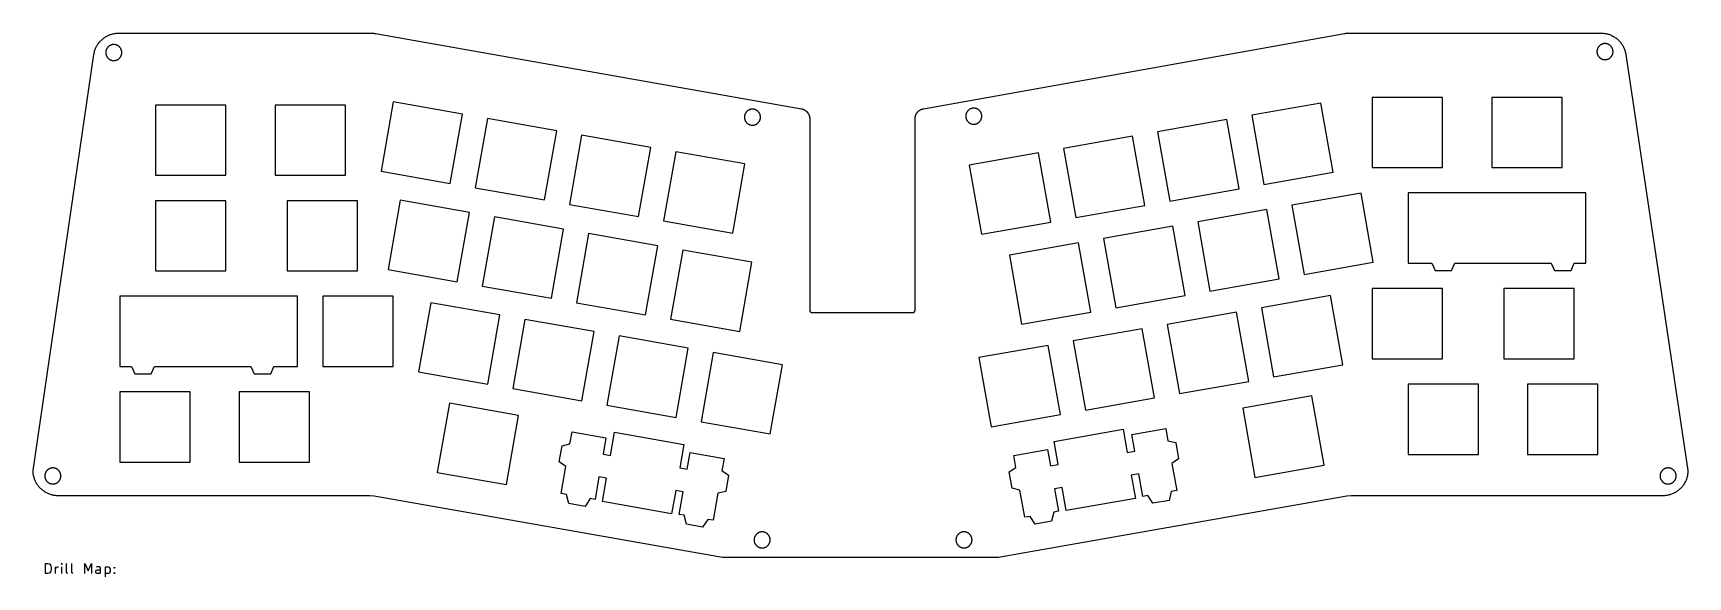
# Model space of a CAD drawing. Extents: x 38 to 367, y -220 to -111.
import ezdxf

# ---------------------------------------------------------------- set-up
doc = ezdxf.new("R2010")
doc.units = 0
doc.layers.add('BLACK', color=7, linetype='CONTINUOUS')

msp = doc.modelspace()

# ---------------------------------------------------------------- linework, layer by layer
at = {"layer": 'BLACK', "linetype": 'CONTINUOUS'}
for p, q in [((51.8635, -112.119), (52.009, -112.026)), ((52.009, -112.026), (52.1577, -111.938)), ((52.1577, -111.938), (52.3093, -111.855)), ((52.3093, -111.855), (52.4637, -111.777)), ((52.4637, -111.777), (52.6207, -111.704)), ((52.6207, -111.704), (52.7801, -111.637)), ((52.7801, -111.637), (52.9417, -111.576)), ((52.9417, -111.576), (53.1053, -111.52)), ((53.1053, -111.52), (53.2708, -111.47)), ((53.2708, -111.47), (53.4379, -111.426)), ((53.4379, -111.426), (53.6065, -111.387)), ((53.6065, -111.387), (53.7763, -111.354)), ((53.7763, -111.354), (53.9471, -111.328)), ((53.9471, -111.328), (54.1187, -111.307)), ((54.1187, -111.307), (54.291, -111.292)), ((54.291, -111.292), (54.4636, -111.283)), ((54.4636, -111.283), (54.6365, -111.28)), ((54.6365, -111.28), (104.91, -111.276)), ((104.91, -111.276), (105.055, -111.278)), ((105.055, -111.278), (105.201, -111.284)), ((105.201, -111.284), (105.346, -111.295)), ((105.346, -111.295), (105.491, -111.31)), ((105.491, -111.31), (105.636, -111.329)), ((105.636, -111.329), (105.78, -111.352)), ((105.78, -111.352), (190.666, -126.348)), ((214.966, -126.342), (298.865, -111.344)), ((298.865, -111.344), (299.009, -111.32)), ((299.009, -111.32), (299.154, -111.301)), ((299.154, -111.301), (299.299, -111.286)), ((299.299, -111.286), (299.445, -111.275)), ((299.445, -111.275), (299.591, -111.269)), ((299.591, -111.269), (299.737, -111.267)), ((299.737, -111.267), (349.988, -111.267)), ((349.988, -111.267), (350.162, -111.27)), ((350.162, -111.27), (350.335, -111.279)), ((350.335, -111.279), (350.508, -111.294)), ((350.508, -111.294), (350.68, -111.315)), ((350.68, -111.315), (350.851, -111.342)), ((350.851, -111.342), (351.022, -111.375)), ((351.022, -111.375), (351.191, -111.414)), ((351.191, -111.414), (351.358, -111.458)), ((351.358, -111.458), (351.524, -111.509)), ((351.524, -111.509), (351.689, -111.565)), ((351.689, -111.565), (351.851, -111.627)), ((351.851, -111.627), (352.011, -111.694)), ((352.011, -111.694), (352.168, -111.767)), ((352.168, -111.767), (352.323, -111.845)), ((352.323, -111.845), (352.475, -111.929)), ((352.475, -111.929), (352.624, -112.018)), ((352.624, -112.018), (352.77, -112.112)), ((49.6952, -115.518), (49.7244, -115.348)), ((49.7244, -115.348), (49.7596, -115.179)), ((49.7596, -115.179), (49.8006, -115.011)), ((49.8006, -115.011), (49.8473, -114.844)), ((49.8473, -114.844), (49.8998, -114.679)), ((49.8998, -114.679), (49.958, -114.517)), ((49.958, -114.517), (50.0218, -114.356)), ((50.0218, -114.356), (50.091, -114.198)), ((50.091, -114.198), (50.1657, -114.042)), ((50.1657, -114.042), (50.2458, -113.888)), ((50.2458, -113.888), (50.3311, -113.738)), ((50.3311, -113.738), (50.4215, -113.591)), ((50.4215, -113.591), (50.517, -113.446)), ((50.517, -113.446), (50.6175, -113.306)), ((50.6175, -113.306), (50.7227, -113.169)), ((50.7227, -113.169), (50.8326, -113.035)), ((50.8326, -113.035), (50.9471, -112.905)), ((50.9471, -112.905), (51.0659, -112.78)), ((51.0659, -112.78), (51.1891, -112.659)), ((51.1891, -112.659), (51.3163, -112.541)), ((51.3163, -112.541), (51.4476, -112.429)), ((51.4476, -112.429), (51.5826, -112.321)), ((51.5826, -112.321), (51.7213, -112.218)), ((51.7213, -112.218), (51.8635, -112.119)), ((52.0624, -115.058), (52.0605, -115.113)), ((52.0605, -115.113), (52.0605, -115.169)), ((52.0605, -115.169), (52.0624, -115.224)), ((52.0663, -115.003), (52.0624, -115.058)), ((52.0624, -115.224), (52.0663, -115.28)), ((52.072, -114.947), (52.0663, -115.003)), ((52.0663, -115.28), (52.072, -115.335)), ((52.0797, -114.892), (52.072, -114.947)), ((52.072, -115.335), (52.0797, -115.39)), ((52.0893, -114.838), (52.0797, -114.892)), ((52.0797, -115.39), (52.0893, -115.445)), ((52.1008, -114.783), (52.0893, -114.838)), ((52.1142, -114.729), (52.1008, -114.783)), ((52.1294, -114.676), (52.1142, -114.729)), ((52.1465, -114.623), (52.1294, -114.676)), ((52.1653, -114.571), (52.1465, -114.623)), ((52.186, -114.519), (52.1653, -114.571)), ((52.2085, -114.468), (52.186, -114.519)), ((52.2327, -114.419), (52.2085, -114.468)), ((52.2587, -114.369), (52.2327, -114.419)), ((52.2863, -114.321), (52.2587, -114.369)), ((52.3156, -114.274), (52.2863, -114.321)), ((52.3465, -114.228), (52.3156, -114.274)), ((52.379, -114.183), (52.3465, -114.228)), ((52.413, -114.139), (52.379, -114.183)), ((52.4486, -114.096), (52.413, -114.139)), ((52.4856, -114.055), (52.4486, -114.096)), ((52.524, -114.015), (52.4856, -114.055)), ((52.5637, -113.976), (52.524, -114.015)), ((52.6048, -113.939), (52.5637, -113.976)), ((52.6472, -113.903), (52.6048, -113.939)), ((52.6908, -113.868), (52.6472, -113.903)), ((52.7356, -113.835), (52.6908, -113.868)), ((52.7815, -113.804), (52.7356, -113.835)), ((52.8284, -113.774), (52.7815, -113.804)), ((52.8763, -113.746), (52.8284, -113.774)), ((52.9252, -113.72), (52.8763, -113.746)), ((52.975, -113.695), (52.9252, -113.72)), ((53.0256, -113.672), (52.975, -113.695)), ((53.0769, -113.651), (53.0256, -113.672)), ((53.129, -113.632), (53.0769, -113.651)), ((53.1817, -113.614), (53.129, -113.632)), ((53.235, -113.599), (53.1817, -113.614)), ((53.2887, -113.585), (53.235, -113.599)), ((53.343, -113.573), (53.2887, -113.585)), ((53.3976, -113.563), (53.343, -113.573)), ((53.4525, -113.555), (53.3976, -113.563)), ((53.5077, -113.548), (53.4525, -113.555)), ((53.5631, -113.544), (53.5077, -113.548)), ((53.6186, -113.542), (53.5631, -113.544)), ((53.6741, -113.541), (53.6186, -113.542)), ((53.7296, -113.543), (53.6741, -113.541)), ((53.7851, -113.546), (53.7296, -113.543)), ((53.8404, -113.551), (53.7851, -113.546)), ((53.8954, -113.559), (53.8404, -113.551)), ((53.9502, -113.568), (53.8954, -113.559)), ((54.0047, -113.579), (53.9502, -113.568)), ((54.0587, -113.592), (54.0047, -113.579)), ((54.1122, -113.606), (54.0587, -113.592)), ((54.1652, -113.623), (54.1122, -113.606)), ((54.2176, -113.641), (54.1652, -113.623)), ((54.2693, -113.662), (54.2176, -113.641)), ((54.3203, -113.684), (54.2693, -113.662)), ((54.3705, -113.707), (54.3203, -113.684)), ((54.4198, -113.733), (54.3705, -113.707)), ((54.4682, -113.76), (54.4198, -113.733)), ((54.5157, -113.789), (54.4682, -113.76)), ((54.5621, -113.82), (54.5157, -113.789)), ((54.6074, -113.852), (54.5621, -113.82)), ((54.6516, -113.885), (54.6074, -113.852)), ((54.6946, -113.92), (54.6516, -113.885)), ((54.7363, -113.957), (54.6946, -113.92)), ((54.7768, -113.995), (54.7363, -113.957)), ((54.8159, -114.035), (54.7768, -113.995)), ((54.8536, -114.075), (54.8159, -114.035)), ((54.8899, -114.117), (54.8536, -114.075)), ((54.9247, -114.161), (54.8899, -114.117)), ((54.9579, -114.205), (54.9247, -114.161)), ((54.9896, -114.251), (54.9579, -114.205)), ((55.0197, -114.298), (54.9896, -114.251)), ((55.0482, -114.345), (55.0197, -114.298)), ((55.075, -114.394), (55.0482, -114.345)), ((55.1001, -114.443), (55.075, -114.394)), ((55.1234, -114.494), (55.1001, -114.443)), ((55.145, -114.545), (55.1234, -114.494)), ((55.1648, -114.597), (55.145, -114.545)), ((55.1828, -114.649), (55.1648, -114.597)), ((55.1989, -114.703), (55.1828, -114.649)), ((55.2132, -114.756), (55.1989, -114.703)), ((55.2257, -114.81), (55.2132, -114.756)), ((55.2362, -114.865), (55.2257, -114.81)), ((55.2448, -114.92), (55.2362, -114.865)), ((55.2362, -115.417), (55.2448, -115.363)), ((55.2516, -114.975), (55.2448, -114.92)), ((55.2448, -115.363), (55.2516, -115.308)), ((55.2564, -115.03), (55.2516, -114.975)), ((55.2516, -115.308), (55.2564, -115.252)), ((55.2593, -115.086), (55.2564, -115.03)), ((55.2564, -115.252), (55.2593, -115.197)), ((55.2602, -115.141), (55.2593, -115.086)), ((55.2593, -115.197), (55.2602, -115.141)), ((349.18, -114.871), (349.178, -114.927)), ((349.178, -114.927), (349.178, -114.982)), ((349.178, -114.982), (349.18, -115.038)), ((349.184, -114.816), (349.18, -114.871)), ((349.18, -115.038), (349.184, -115.093)), ((349.189, -114.761), (349.184, -114.816)), ((349.184, -115.093), (349.189, -115.148)), ((349.197, -114.706), (349.189, -114.761)), ((349.189, -115.148), (349.197, -115.203)), ((349.207, -114.651), (349.197, -114.706)), ((349.197, -115.203), (349.207, -115.258)), ((349.218, -114.596), (349.207, -114.651)), ((349.207, -115.258), (349.218, -115.312)), ((349.232, -114.543), (349.218, -114.596)), ((349.218, -115.312), (349.232, -115.366)), ((349.247, -114.489), (349.232, -114.543)), ((349.232, -115.366), (349.247, -115.42)), ((349.264, -114.436), (349.247, -114.489)), ((349.283, -114.384), (349.264, -114.436)), ((349.303, -114.333), (349.283, -114.384)), ((349.326, -114.282), (349.303, -114.333)), ((349.35, -114.232), (349.326, -114.282)), ((349.376, -114.183), (349.35, -114.232)), ((349.404, -114.134), (349.376, -114.183)), ((349.433, -114.087), (349.404, -114.134)), ((349.464, -114.041), (349.433, -114.087)), ((349.496, -113.996), (349.464, -114.041)), ((349.53, -113.952), (349.496, -113.996)), ((349.566, -113.91), (349.53, -113.952)), ((349.603, -113.868), (349.566, -113.91)), ((349.641, -113.828), (349.603, -113.868)), ((349.681, -113.789), (349.641, -113.828)), ((349.722, -113.752), (349.681, -113.789)), ((349.765, -113.716), (349.722, -113.752)), ((349.808, -113.682), (349.765, -113.716)), ((349.853, -113.649), (349.808, -113.682)), ((349.899, -113.617), (349.853, -113.649)), ((349.946, -113.588), (349.899, -113.617)), ((349.994, -113.56), (349.946, -113.588)), ((350.043, -113.533), (349.994, -113.56)), ((350.092, -113.509), (350.043, -113.533)), ((350.143, -113.486), (350.092, -113.509)), ((350.194, -113.465), (350.143, -113.486)), ((350.246, -113.445), (350.194, -113.465)), ((350.299, -113.428), (350.246, -113.445)), ((350.352, -113.412), (350.299, -113.428)), ((350.406, -113.398), (350.352, -113.412)), ((350.46, -113.386), (350.406, -113.398)), ((350.515, -113.376), (350.46, -113.386)), ((350.57, -113.368), (350.515, -113.376)), ((350.625, -113.362), (350.57, -113.368)), ((350.681, -113.357), (350.625, -113.362)), ((350.736, -113.355), (350.681, -113.357)), ((350.792, -113.354), (350.736, -113.355)), ((350.847, -113.356), (350.792, -113.354)), ((350.903, -113.359), (350.847, -113.356)), ((350.958, -113.365), (350.903, -113.359)), ((351.013, -113.372), (350.958, -113.365)), ((351.068, -113.381), (351.013, -113.372)), ((351.122, -113.392), (351.068, -113.381)), ((351.176, -113.405), (351.122, -113.392)), ((351.23, -113.42), (351.176, -113.405)), ((351.283, -113.436), (351.23, -113.42)), ((351.335, -113.455), (351.283, -113.436)), ((351.387, -113.475), (351.335, -113.455)), ((351.438, -113.497), (351.387, -113.475)), ((351.488, -113.521), (351.438, -113.497)), ((351.537, -113.546), (351.488, -113.521)), ((351.586, -113.573), (351.537, -113.546)), ((351.633, -113.602), (351.586, -113.573)), ((351.68, -113.633), (351.633, -113.602)), ((351.725, -113.665), (351.68, -113.633)), ((351.769, -113.699), (351.725, -113.665)), ((351.812, -113.734), (351.769, -113.699)), ((351.854, -113.77), (351.812, -113.734)), ((351.894, -113.808), (351.854, -113.77)), ((351.933, -113.848), (351.894, -113.808)), ((351.971, -113.889), (351.933, -113.848)), ((352.007, -113.931), (351.971, -113.889)), ((352.042, -113.974), (352.007, -113.931)), ((352.075, -114.018), (352.042, -113.974)), ((352.107, -114.064), (352.075, -114.018)), ((352.137, -114.111), (352.107, -114.064)), ((352.166, -114.158), (352.137, -114.111)), ((352.192, -114.207), (352.166, -114.158)), ((352.218, -114.257), (352.192, -114.207)), ((352.241, -114.307), (352.218, -114.257)), ((352.262, -114.358), (352.241, -114.307)), ((352.282, -114.41), (352.262, -114.358)), ((352.3, -114.463), (352.282, -114.41)), ((352.316, -114.516), (352.3, -114.463)), ((352.3, -115.446), (352.316, -115.393)), ((352.331, -114.569), (352.316, -114.516)), ((352.316, -115.393), (352.331, -115.339)), ((352.343, -114.624), (352.331, -114.569)), ((352.331, -115.339), (352.343, -115.285)), ((352.354, -114.678), (352.343, -114.624)), ((352.343, -115.285), (352.354, -115.231)), ((352.362, -114.733), (352.354, -114.678)), ((352.354, -115.231), (352.362, -115.176)), ((352.369, -114.788), (352.362, -114.733)), ((352.362, -115.176), (352.369, -115.121)), ((352.374, -114.843), (352.369, -114.788)), ((352.369, -115.121), (352.374, -115.065)), ((352.377, -114.899), (352.374, -114.843)), ((352.374, -115.065), (352.377, -115.01)), ((352.378, -114.954), (352.377, -114.899)), ((352.377, -115.01), (352.378, -114.954)), ((352.77, -112.112), (352.912, -112.211)), ((352.912, -112.211), (353.051, -112.315)), ((353.051, -112.315), (353.186, -112.423)), ((353.186, -112.423), (353.318, -112.537)), ((353.318, -112.537), (353.445, -112.655)), ((353.445, -112.655), (353.568, -112.777)), ((353.568, -112.777), (353.687, -112.903)), ((353.687, -112.903), (353.802, -113.033)), ((353.802, -113.033), (353.912, -113.168)), ((353.912, -113.168), (354.017, -113.306)), ((354.017, -113.306), (354.117, -113.447)), ((354.117, -113.447), (354.213, -113.592)), ((354.213, -113.592), (354.303, -113.74)), ((354.303, -113.74), (354.388, -113.891)), ((354.388, -113.891), (354.468, -114.046)), ((354.468, -114.046), (354.542, -114.202)), ((354.542, -114.202), (354.611, -114.362)), ((354.611, -114.362), (354.674, -114.523)), ((354.674, -114.523), (354.732, -114.687)), ((354.732, -114.687), (354.784, -114.852)), ((354.784, -114.852), (354.83, -115.019)), ((354.83, -115.019), (354.87, -115.188)), ((354.87, -115.188), (354.905, -115.358)), ((354.905, -115.358), (354.933, -115.529)), ((37.5858, -198.421), (49.6952, -115.518)), ((52.0893, -115.445), (52.1008, -115.499)), ((52.1008, -115.499), (52.1142, -115.553)), ((52.1142, -115.553), (52.1294, -115.606)), ((52.1294, -115.606), (52.1465, -115.659)), ((52.1465, -115.659), (52.1653, -115.712)), ((52.1653, -115.712), (52.186, -115.763)), ((52.186, -115.763), (52.2085, -115.814)), ((52.2085, -115.814), (52.2327, -115.864)), ((52.2327, -115.864), (52.2587, -115.913)), ((52.2587, -115.913), (52.2863, -115.961)), ((52.2863, -115.961), (52.3156, -116.008)), ((52.3156, -116.008), (52.3465, -116.054)), ((52.3465, -116.054), (52.379, -116.1)), ((52.379, -116.1), (52.413, -116.143)), ((52.413, -116.143), (52.4486, -116.186)), ((52.4486, -116.186), (52.4856, -116.228)), ((52.4856, -116.228), (52.524, -116.268)), ((52.524, -116.268), (52.5637, -116.306)), ((52.5637, -116.306), (52.6048, -116.344)), ((52.6048, -116.344), (52.6472, -116.38)), ((52.6472, -116.38), (52.6908, -116.414)), ((52.6908, -116.414), (52.7356, -116.447)), ((52.7356, -116.447), (52.7815, -116.478)), ((52.7815, -116.478), (52.8284, -116.508)), ((52.8284, -116.508), (52.8763, -116.536)), ((52.8763, -116.536), (52.9252, -116.562)), ((52.9252, -116.562), (52.975, -116.587)), ((52.975, -116.587), (53.0256, -116.61)), ((53.0256, -116.61), (53.0769, -116.631)), ((53.0769, -116.631), (53.129, -116.65)), ((53.129, -116.65), (53.1817, -116.668)), ((53.1817, -116.668), (53.235, -116.684)), ((53.235, -116.684), (53.2887, -116.697)), ((53.2887, -116.697), (53.343, -116.709)), ((53.343, -116.709), (53.3976, -116.719)), ((53.3976, -116.719), (53.4525, -116.728)), ((53.4525, -116.728), (53.5077, -116.734)), ((53.5077, -116.734), (53.5631, -116.738)), ((53.5631, -116.738), (53.6186, -116.741)), ((53.6186, -116.741), (53.6741, -116.741)), ((53.6741, -116.741), (53.7296, -116.74)), ((53.7296, -116.74), (53.7851, -116.736)), ((53.7851, -116.736), (53.8404, -116.731)), ((53.8404, -116.731), (53.8954, -116.724)), ((53.8954, -116.724), (53.9502, -116.715)), ((53.9502, -116.715), (54.0047, -116.704)), ((54.0047, -116.704), (54.0587, -116.691)), ((54.0587, -116.691), (54.1122, -116.676)), ((54.1122, -116.676), (54.1652, -116.659)), ((54.1652, -116.659), (54.2176, -116.641)), ((54.2176, -116.641), (54.2693, -116.621)), ((54.2693, -116.621), (54.3203, -116.599)), ((54.3203, -116.599), (54.3705, -116.575)), ((54.3705, -116.575), (54.4198, -116.549)), ((54.4198, -116.549), (54.4682, -116.522)), ((54.4682, -116.522), (54.5157, -116.493)), ((54.5157, -116.493), (54.5621, -116.463)), ((54.5621, -116.463), (54.6074, -116.431)), ((54.6074, -116.431), (54.6516, -116.397)), ((54.6516, -116.397), (54.6946, -116.362)), ((54.6946, -116.362), (54.7363, -116.325)), ((54.7363, -116.325), (54.7768, -116.287)), ((54.7768, -116.287), (54.8159, -116.248)), ((54.8159, -116.248), (54.8536, -116.207)), ((54.8536, -116.207), (54.8899, -116.165)), ((54.8899, -116.165), (54.9247, -116.122)), ((54.9247, -116.122), (54.9579, -116.077)), ((54.9579, -116.077), (54.9896, -116.032)), ((54.9896, -116.032), (55.0197, -115.985)), ((55.0197, -115.985), (55.0482, -115.937)), ((55.0482, -115.937), (55.075, -115.889)), ((55.075, -115.889), (55.1001, -115.839)), ((55.1001, -115.839), (55.1234, -115.789)), ((55.1234, -115.789), (55.145, -115.737)), ((55.145, -115.737), (55.1648, -115.686)), ((55.1648, -115.686), (55.1828, -115.633)), ((55.1828, -115.633), (55.1989, -115.58)), ((55.1989, -115.58), (55.2132, -115.526)), ((55.2132, -115.526), (55.2257, -115.472)), ((55.2257, -115.472), (55.2362, -115.417)), ((349.247, -115.42), (349.264, -115.473)), ((349.264, -115.473), (349.283, -115.525)), ((349.283, -115.525), (349.303, -115.576)), ((349.303, -115.576), (349.326, -115.627)), ((349.326, -115.627), (349.35, -115.677)), ((349.35, -115.677), (349.376, -115.726)), ((349.376, -115.726), (349.404, -115.774)), ((349.404, -115.774), (349.433, -115.822)), ((349.433, -115.822), (349.464, -115.868)), ((349.464, -115.868), (349.496, -115.913)), ((349.496, -115.913), (349.53, -115.957)), ((349.53, -115.957), (349.566, -115.999)), ((349.566, -115.999), (349.603, -116.041)), ((349.603, -116.041), (349.641, -116.081)), ((349.641, -116.081), (349.681, -116.12)), ((349.681, -116.12), (349.722, -116.157)), ((349.722, -116.157), (349.765, -116.193)), ((349.765, -116.193), (349.808, -116.227)), ((349.808, -116.227), (349.853, -116.26)), ((349.853, -116.26), (349.899, -116.291)), ((349.899, -116.291), (349.946, -116.321)), ((349.946, -116.321), (349.994, -116.349)), ((349.994, -116.349), (350.043, -116.376)), ((350.043, -116.376), (350.092, -116.4)), ((350.092, -116.4), (350.143, -116.423)), ((350.143, -116.423), (350.194, -116.444)), ((350.194, -116.444), (350.246, -116.464)), ((350.246, -116.464), (350.299, -116.481)), ((350.299, -116.481), (350.352, -116.497)), ((350.352, -116.497), (350.406, -116.511)), ((350.406, -116.511), (350.46, -116.523)), ((350.46, -116.523), (350.515, -116.533)), ((350.515, -116.533), (350.57, -116.541)), ((350.57, -116.541), (350.625, -116.547)), ((350.625, -116.547), (350.681, -116.551)), ((350.681, -116.551), (350.736, -116.554)), ((350.736, -116.554), (350.792, -116.554)), ((350.792, -116.554), (350.847, -116.553)), ((350.847, -116.553), (350.903, -116.55)), ((350.903, -116.55), (350.958, -116.544)), ((350.958, -116.544), (351.013, -116.537)), ((351.013, -116.537), (351.068, -116.528)), ((351.068, -116.528), (351.122, -116.517)), ((351.122, -116.517), (351.176, -116.504)), ((351.176, -116.504), (351.23, -116.489)), ((351.23, -116.489), (351.283, -116.473)), ((351.283, -116.473), (351.335, -116.454)), ((351.335, -116.454), (351.387, -116.434)), ((351.387, -116.434), (351.438, -116.412)), ((351.438, -116.412), (351.488, -116.388)), ((351.488, -116.388), (351.537, -116.363)), ((351.537, -116.363), (351.586, -116.335)), ((351.586, -116.335), (351.633, -116.307)), ((351.633, -116.307), (351.68, -116.276)), ((351.68, -116.276), (351.725, -116.244)), ((351.725, -116.244), (351.769, -116.21)), ((351.769, -116.21), (351.812, -116.175)), ((351.812, -116.175), (351.854, -116.138)), ((351.854, -116.138), (351.894, -116.1)), ((351.894, -116.1), (351.933, -116.061)), ((351.933, -116.061), (351.971, -116.02)), ((351.971, -116.02), (352.007, -115.978)), ((352.007, -115.978), (352.042, -115.935)), ((352.042, -115.935), (352.075, -115.89)), ((352.075, -115.89), (352.107, -115.845)), ((352.107, -115.845), (352.137, -115.798)), ((352.137, -115.798), (352.166, -115.75)), ((352.166, -115.75), (352.192, -115.702)), ((352.192, -115.702), (352.218, -115.652)), ((352.218, -115.652), (352.241, -115.602)), ((352.241, -115.602), (352.262, -115.551)), ((352.262, -115.551), (352.282, -115.499)), ((352.282, -115.499), (352.3, -115.446)), ((354.933, -115.529), (367.298, -198.425)), ((109.359, -124.979), (106.928, -138.765)), ((123.145, -127.41), (109.359, -124.979)), ((294.19, -125.196), (280.403, -127.627)), ((296.621, -138.982), (294.19, -125.196)), ((318.414, -124.062), (304.415, -124.062)), ((304.415, -124.062), (304.415, -138.061)), ((318.414, -138.061), (318.414, -124.062)), ((328.228, -124.062), (328.228, -138.061)), ((342.227, -124.062), (328.228, -124.062)), ((342.227, -138.061), (342.227, -124.062)), ((75.9969, -125.599), (61.9979, -125.599)), ((61.9979, -125.599), (61.9979, -139.598)), ((75.9969, -139.598), (75.9969, -125.599)), ((85.8099, -125.599), (85.8099, -139.598)), ((99.8089, -125.599), (85.8099, -125.599)), ((99.8089, -139.598), (99.8089, -125.599)), ((120.714, -141.196), (123.145, -127.41)), ((128.12, -128.287), (125.689, -142.073)), ((141.906, -130.718), (128.12, -128.287)), ((179.317, -127.93), (179.315, -127.986)), ((179.315, -127.986), (179.315, -128.041)), ((179.315, -128.041), (179.317, -128.097)), ((179.321, -127.875), (179.317, -127.93)), ((179.317, -128.097), (179.321, -128.152)), ((179.327, -127.819), (179.321, -127.875)), ((179.321, -128.152), (179.327, -128.207)), ((179.334, -127.764), (179.327, -127.819)), ((179.327, -128.207), (179.334, -128.262)), ((179.344, -127.71), (179.334, -127.764)), ((179.334, -128.262), (179.344, -128.317)), ((179.355, -127.655), (179.344, -127.71)), ((179.344, -128.317), (179.355, -128.371)), ((179.369, -127.601), (179.355, -127.655)), ((179.355, -128.371), (179.369, -128.425)), ((179.384, -127.548), (179.369, -127.601)), ((179.369, -128.425), (179.384, -128.479)), ((179.401, -127.495), (179.384, -127.548)), ((179.384, -128.479), (179.401, -128.531)), ((179.42, -127.443), (179.401, -127.495)), ((179.401, -128.531), (179.42, -128.584)), ((179.441, -127.391), (179.42, -127.443)), ((179.42, -128.584), (179.441, -128.635)), ((179.463, -127.341), (179.441, -127.391)), ((179.487, -127.291), (179.463, -127.341)), ((179.513, -127.242), (179.487, -127.291)), ((179.541, -127.193), (179.513, -127.242)), ((179.57, -127.146), (179.541, -127.193)), ((179.601, -127.1), (179.57, -127.146)), ((179.634, -127.055), (179.601, -127.1)), ((179.668, -127.011), (179.634, -127.055)), ((179.703, -126.968), (179.668, -127.011)), ((179.74, -126.927), (179.703, -126.968)), ((179.779, -126.887), (179.74, -126.927)), ((179.818, -126.848), (179.779, -126.887)), ((179.86, -126.811), (179.818, -126.848)), ((179.902, -126.775), (179.86, -126.811)), ((179.945, -126.74), (179.902, -126.775)), ((179.99, -126.708), (179.945, -126.74)), ((180.036, -126.676), (179.99, -126.708)), ((180.083, -126.647), (180.036, -126.676)), ((180.131, -126.619), (180.083, -126.647)), ((180.18, -126.592), (180.131, -126.619)), ((180.23, -126.568), (180.18, -126.592)), ((180.28, -126.545), (180.23, -126.568)), ((180.332, -126.523), (180.28, -126.545)), ((180.384, -126.504), (180.332, -126.523)), ((180.436, -126.487), (180.384, -126.504)), ((180.49, -126.471), (180.436, -126.487)), ((180.543, -126.457), (180.49, -126.471)), ((180.598, -126.445), (180.543, -126.457)), ((180.652, -126.435), (180.598, -126.445)), ((180.707, -126.427), (180.652, -126.435)), ((180.762, -126.421), (180.707, -126.427)), ((180.818, -126.416), (180.762, -126.421)), ((180.873, -126.414), (180.818, -126.416)), ((180.929, -126.413), (180.873, -126.414)), ((180.984, -126.415), (180.929, -126.413)), ((181.04, -126.418), (180.984, -126.415)), ((181.095, -126.424), (181.04, -126.418)), ((181.15, -126.431), (181.095, -126.424)), ((181.205, -126.44), (181.15, -126.431)), ((181.259, -126.451), (181.205, -126.44)), ((181.313, -126.464), (181.259, -126.451)), ((181.367, -126.479), (181.313, -126.464)), ((181.42, -126.495), (181.367, -126.479)), ((181.472, -126.514), (181.42, -126.495)), ((181.524, -126.534), (181.472, -126.514)), ((181.575, -126.556), (181.524, -126.534)), ((181.625, -126.58), (181.575, -126.556)), ((181.674, -126.605), (181.625, -126.58)), ((181.723, -126.632), (181.674, -126.605)), ((181.77, -126.661), (181.723, -126.632)), ((181.817, -126.692), (181.77, -126.661)), ((181.862, -126.724), (181.817, -126.692)), ((181.906, -126.757), (181.862, -126.724)), ((181.949, -126.793), (181.906, -126.757)), ((181.991, -126.829), (181.949, -126.793)), ((182.031, -126.867), (181.991, -126.829)), ((182.071, -126.907), (182.031, -126.867)), ((182.108, -126.948), (182.071, -126.907)), ((182.145, -126.99), (182.108, -126.948)), ((182.179, -127.033), (182.145, -126.99)), ((182.213, -127.077), (182.179, -127.033)), ((182.244, -127.123), (182.213, -127.077)), ((182.274, -127.17), (182.244, -127.123)), ((182.303, -127.217), (182.274, -127.17)), ((182.33, -127.266), (182.303, -127.217)), ((182.355, -127.316), (182.33, -127.266)), ((182.378, -127.366), (182.355, -127.316)), ((182.4, -127.417), (182.378, -127.366)), ((182.419, -127.469), (182.4, -127.417)), ((182.4, -128.61), (182.419, -128.558)), ((182.437, -127.522), (182.419, -127.469)), ((182.419, -128.558), (182.437, -128.505)), ((182.454, -127.575), (182.437, -127.522)), ((182.437, -128.505), (182.454, -128.452)), ((182.468, -127.628), (182.454, -127.575)), ((182.454, -128.452), (182.468, -128.398)), ((182.48, -127.682), (182.468, -127.628)), ((182.468, -128.398), (182.48, -128.344)), ((182.491, -127.737), (182.48, -127.682)), ((182.48, -128.344), (182.491, -128.29)), ((182.5, -127.792), (182.491, -127.737)), ((182.491, -128.29), (182.5, -128.235)), ((182.506, -127.847), (182.5, -127.792)), ((182.5, -128.235), (182.506, -128.18)), ((182.511, -127.902), (182.506, -127.847)), ((182.506, -128.18), (182.511, -128.124)), ((182.514, -127.958), (182.511, -127.902)), ((182.511, -128.124), (182.514, -128.069)), ((182.515, -128.013), (182.514, -127.958)), ((182.514, -128.069), (182.515, -128.013)), ((190.666, -126.348), (190.735, -126.362)), ((190.735, -126.362), (190.803, -126.378)), ((190.803, -126.378), (190.87, -126.396)), ((190.87, -126.396), (190.937, -126.416)), ((190.937, -126.416), (191.003, -126.439)), ((191.003, -126.439), (191.068, -126.464)), ((191.068, -126.464), (191.132, -126.491)), ((191.132, -126.491), (191.196, -126.521)), ((191.196, -126.521), (191.258, -126.552)), ((191.258, -126.552), (191.319, -126.586)), ((191.319, -126.586), (191.379, -126.622)), ((191.379, -126.622), (191.437, -126.66)), ((191.437, -126.66), (191.494, -126.7)), ((191.494, -126.7), (191.55, -126.742)), ((191.55, -126.742), (191.604, -126.786)), ((191.604, -126.786), (191.657, -126.832)), ((191.657, -126.832), (191.708, -126.88)), ((191.708, -126.88), (191.757, -126.929)), ((191.757, -126.929), (191.805, -126.98)), ((191.805, -126.98), (191.851, -127.033)), ((191.851, -127.033), (191.895, -127.087)), ((191.895, -127.087), (191.937, -127.143)), ((191.937, -127.143), (191.977, -127.2)), ((191.977, -127.2), (192.015, -127.258)), ((192.015, -127.258), (192.051, -127.318)), ((192.051, -127.318), (192.084, -127.379)), ((192.084, -127.379), (192.116, -127.441)), ((192.116, -127.441), (192.146, -127.505)), ((192.146, -127.505), (192.173, -127.569)), ((192.173, -127.569), (192.198, -127.634)), ((192.198, -127.634), (192.221, -127.7)), ((192.221, -127.7), (192.241, -127.767)), ((192.241, -127.767), (192.259, -127.834)), ((192.259, -127.834), (192.275, -127.902)), ((192.275, -127.902), (192.288, -127.971)), ((192.288, -127.971), (192.299, -128.04)), ((192.299, -128.04), (192.307, -128.109)), ((192.307, -128.109), (192.314, -128.178)), ((192.314, -128.178), (192.317, -128.248)), ((192.317, -128.248), (192.318, -128.318)), ((192.318, -128.318), (192.318, -166.453)), ((213.318, -128.311), (213.32, -128.241)), ((213.318, -166.453), (213.318, -128.311)), ((213.32, -128.241), (213.323, -128.171)), ((213.323, -128.171), (213.329, -128.102)), ((213.329, -128.102), (213.338, -128.033)), ((213.338, -128.033), (213.349, -127.964)), ((213.349, -127.964), (213.362, -127.896)), ((213.362, -127.896), (213.378, -127.828)), ((213.378, -127.828), (213.396, -127.76)), ((213.396, -127.76), (213.416, -127.694)), ((213.416, -127.694), (213.439, -127.628)), ((213.439, -127.628), (213.464, -127.563)), ((213.464, -127.563), (213.491, -127.499)), ((213.491, -127.499), (213.52, -127.435)), ((213.52, -127.435), (213.552, -127.373)), ((213.552, -127.373), (213.585, -127.312)), ((213.585, -127.312), (213.621, -127.252)), ((213.621, -127.252), (213.659, -127.194)), ((213.659, -127.194), (213.699, -127.137)), ((213.699, -127.137), (213.741, -127.081)), ((213.741, -127.081), (213.785, -127.027)), ((213.785, -127.027), (213.83, -126.974)), ((213.83, -126.974), (213.878, -126.923)), ((213.878, -126.923), (213.927, -126.874)), ((213.927, -126.874), (213.978, -126.826)), ((213.978, -126.826), (214.031, -126.78)), ((214.031, -126.78), (214.085, -126.737)), ((214.085, -126.737), (214.14, -126.695)), ((214.14, -126.695), (214.197, -126.654)), ((214.197, -126.654), (214.256, -126.616)), ((214.256, -126.616), (214.315, -126.58)), ((214.315, -126.58), (214.376, -126.547)), ((214.376, -126.547), (214.438, -126.515)), ((214.438, -126.515), (214.501, -126.485)), ((214.501, -126.485), (214.565, -126.458)), ((214.565, -126.458), (214.63, -126.433)), ((214.63, -126.433), (214.696, -126.41)), ((214.696, -126.41), (214.763, -126.389)), ((214.763, -126.389), (214.83, -126.371)), ((214.83, -126.371), (214.898, -126.355)), ((214.898, -126.355), (214.966, -126.342)), ((223.413, -127.735), (223.411, -127.79)), ((223.411, -127.79), (223.411, -127.846)), ((223.411, -127.846), (223.413, -127.901)), ((223.417, -127.679), (223.413, -127.735)), ((223.413, -127.901), (223.417, -127.956)), ((223.423, -127.624), (223.417, -127.679)), ((223.417, -127.956), (223.423, -128.012)), ((223.43, -127.569), (223.423, -127.624)), ((223.423, -128.012), (223.43, -128.067)), ((223.44, -127.514), (223.43, -127.569)), ((223.43, -128.067), (223.44, -128.121)), ((223.451, -127.46), (223.44, -127.514)), ((223.44, -128.121), (223.451, -128.176)), ((223.465, -127.406), (223.451, -127.46)), ((223.451, -128.176), (223.465, -128.23)), ((223.48, -127.352), (223.465, -127.406)), ((223.465, -128.23), (223.48, -128.283)), ((223.497, -127.3), (223.48, -127.352)), ((223.48, -128.283), (223.497, -128.336)), ((223.516, -127.247), (223.497, -127.3)), ((223.497, -128.336), (223.516, -128.388)), ((223.537, -127.196), (223.516, -127.247)), ((223.516, -128.388), (223.537, -128.44)), ((223.559, -127.145), (223.537, -127.196)), ((223.537, -128.44), (223.559, -128.49)), ((223.583, -127.095), (223.559, -127.145)), ((223.559, -128.49), (223.583, -128.54)), ((223.609, -127.046), (223.583, -127.095)), ((223.583, -128.54), (223.609, -128.59)), ((223.637, -126.998), (223.609, -127.046)), ((223.666, -126.951), (223.637, -126.998)), ((223.697, -126.904), (223.666, -126.951)), ((223.73, -126.859), (223.697, -126.904)), ((223.764, -126.816), (223.73, -126.859)), ((223.799, -126.773), (223.764, -126.816)), ((223.836, -126.731), (223.799, -126.773)), ((223.875, -126.691), (223.836, -126.731)), ((223.914, -126.653), (223.875, -126.691)), ((223.955, -126.615), (223.914, -126.653)), ((223.998, -126.579), (223.955, -126.615)), ((224.041, -126.545), (223.998, -126.579)), ((224.086, -126.512), (224.041, -126.545)), ((224.132, -126.481), (224.086, -126.512)), ((224.179, -126.451), (224.132, -126.481)), ((224.227, -126.423), (224.179, -126.451)), ((224.276, -126.397), (224.227, -126.423)), ((224.326, -126.372), (224.276, -126.397)), ((224.376, -126.349), (224.326, -126.372)), ((224.427, -126.328), (224.376, -126.349)), ((224.48, -126.309), (224.427, -126.328)), ((224.532, -126.291), (224.48, -126.309)), ((224.586, -126.275), (224.532, -126.291)), ((224.639, -126.262), (224.586, -126.275)), ((224.694, -126.25), (224.639, -126.262)), ((224.748, -126.239), (224.694, -126.25)), ((224.803, -126.231), (224.748, -126.239)), ((224.858, -126.225), (224.803, -126.231)), ((224.914, -126.221), (224.858, -126.225)), ((224.969, -126.218), (224.914, -126.221)), ((225.025, -126.218), (224.969, -126.218)), ((225.08, -126.219), (225.025, -126.218)), ((225.136, -126.223), (225.08, -126.219)), ((225.191, -126.228), (225.136, -126.223)), ((225.246, -126.235), (225.191, -126.228)), ((225.301, -126.244), (225.246, -126.235)), ((225.355, -126.255), (225.301, -126.244)), ((225.409, -126.268), (225.355, -126.255)), ((225.463, -126.283), (225.409, -126.268)), ((225.516, -126.3), (225.463, -126.283)), ((225.568, -126.318), (225.516, -126.3)), ((225.62, -126.338), (225.568, -126.318)), ((225.671, -126.36), (225.62, -126.338)), ((225.721, -126.384), (225.671, -126.36)), ((225.77, -126.41), (225.721, -126.384)), ((225.819, -126.437), (225.77, -126.41)), ((225.866, -126.466), (225.819, -126.437)), ((225.913, -126.496), (225.866, -126.466)), ((225.958, -126.528), (225.913, -126.496)), ((226.002, -126.562), (225.958, -126.528)), ((226.045, -126.597), (226.002, -126.562)), ((226.087, -126.634), (226.045, -126.597)), ((226.127, -126.672), (226.087, -126.634)), ((226.166, -126.711), (226.127, -126.672)), ((226.204, -126.752), (226.166, -126.711)), ((226.24, -126.794), (226.204, -126.752)), ((226.275, -126.837), (226.24, -126.794)), ((226.308, -126.882), (226.275, -126.837)), ((226.34, -126.927), (226.308, -126.882)), ((226.37, -126.974), (226.34, -126.927)), ((226.399, -127.022), (226.37, -126.974)), ((226.426, -127.07), (226.399, -127.022)), ((226.399, -128.614), (226.426, -128.565)), ((226.451, -127.12), (226.426, -127.07)), ((226.426, -128.565), (226.451, -128.516)), ((226.474, -127.17), (226.451, -127.12)), ((226.451, -128.516), (226.474, -128.465)), ((226.496, -127.222), (226.474, -127.17)), ((226.474, -128.465), (226.496, -128.414)), ((226.515, -127.273), (226.496, -127.222)), ((226.496, -128.414), (226.515, -128.362)), ((226.533, -127.326), (226.515, -127.273)), ((226.515, -128.362), (226.533, -128.31)), ((226.55, -127.379), (226.533, -127.326)), ((226.533, -128.31), (226.55, -128.256)), ((226.564, -127.433), (226.55, -127.379)), ((226.55, -128.256), (226.564, -128.203)), ((226.576, -127.487), (226.564, -127.433)), ((226.564, -128.203), (226.576, -128.149)), ((226.587, -127.541), (226.576, -127.487)), ((226.576, -128.149), (226.587, -128.094)), ((226.595, -127.596), (226.587, -127.541)), ((226.587, -128.094), (226.595, -128.039)), ((226.602, -127.651), (226.595, -127.596)), ((226.595, -128.039), (226.602, -127.984)), ((226.607, -127.707), (226.602, -127.651)), ((226.602, -127.984), (226.607, -127.929)), ((226.61, -127.762), (226.607, -127.707)), ((226.607, -127.929), (226.61, -127.873)), ((226.611, -127.818), (226.61, -127.762)), ((226.61, -127.873), (226.611, -127.818)), ((275.429, -128.504), (261.643, -130.935)), ((277.86, -142.29), (275.429, -128.504)), ((280.403, -127.627), (282.834, -141.413)), ((139.475, -144.504), (141.906, -130.718)), ((146.88, -131.595), (144.449, -145.381)), ((160.666, -134.026), (146.88, -131.595)), ((179.441, -128.635), (179.463, -128.686)), ((179.463, -128.686), (179.487, -128.736)), ((179.487, -128.736), (179.513, -128.785)), ((179.513, -128.785), (179.541, -128.833)), ((179.541, -128.833), (179.57, -128.88)), ((179.57, -128.88), (179.601, -128.927)), ((179.601, -128.927), (179.634, -128.972)), ((179.634, -128.972), (179.668, -129.016)), ((179.668, -129.016), (179.703, -129.058)), ((179.703, -129.058), (179.74, -129.1)), ((179.74, -129.1), (179.779, -129.14)), ((179.779, -129.14), (179.818, -129.179)), ((179.818, -129.179), (179.86, -129.216)), ((179.86, -129.216), (179.902, -129.252)), ((179.902, -129.252), (179.945, -129.286)), ((179.945, -129.286), (179.99, -129.319)), ((179.99, -129.319), (180.036, -129.35)), ((180.036, -129.35), (180.083, -129.38)), ((180.083, -129.38), (180.131, -129.408)), ((180.131, -129.408), (180.18, -129.435)), ((180.18, -129.435), (180.23, -129.459)), ((180.23, -129.459), (180.28, -129.482)), ((180.28, -129.482), (180.332, -129.503)), ((180.332, -129.503), (180.384, -129.523)), ((180.384, -129.523), (180.436, -129.54)), ((180.436, -129.54), (180.49, -129.556)), ((180.49, -129.556), (180.543, -129.57)), ((180.543, -129.57), (180.598, -129.582)), ((180.598, -129.582), (180.652, -129.592)), ((180.652, -129.592), (180.707, -129.6)), ((180.707, -129.6), (180.762, -129.606)), ((180.762, -129.606), (180.818, -129.61)), ((180.818, -129.61), (180.873, -129.613)), ((180.873, -129.613), (180.929, -129.613)), ((180.929, -129.613), (180.984, -129.612)), ((180.984, -129.612), (181.04, -129.608)), ((181.04, -129.608), (181.095, -129.603)), ((181.095, -129.603), (181.15, -129.596)), ((181.15, -129.596), (181.205, -129.587)), ((181.205, -129.587), (181.259, -129.576)), ((181.259, -129.576), (181.313, -129.563)), ((181.313, -129.563), (181.367, -129.548)), ((181.367, -129.548), (181.42, -129.532)), ((181.42, -129.532), (181.472, -129.513)), ((181.472, -129.513), (181.524, -129.493)), ((181.524, -129.493), (181.575, -129.471)), ((181.575, -129.471), (181.625, -129.447)), ((181.625, -129.447), (181.674, -129.422)), ((181.674, -129.422), (181.723, -129.394)), ((181.723, -129.394), (181.77, -129.365)), ((181.77, -129.365), (181.817, -129.335)), ((181.817, -129.335), (181.862, -129.303)), ((181.862, -129.303), (181.906, -129.269)), ((181.906, -129.269), (181.949, -129.234)), ((181.949, -129.234), (181.991, -129.197)), ((181.991, -129.197), (182.031, -129.159)), ((182.031, -129.159), (182.071, -129.12)), ((182.071, -129.12), (182.108, -129.079)), ((182.108, -129.079), (182.145, -129.037)), ((182.145, -129.037), (182.179, -128.994)), ((182.179, -128.994), (182.213, -128.949)), ((182.213, -128.949), (182.244, -128.904)), ((182.244, -128.904), (182.274, -128.857)), ((182.274, -128.857), (182.303, -128.809)), ((182.303, -128.809), (182.33, -128.761)), ((182.33, -128.761), (182.355, -128.711)), ((182.355, -128.711), (182.378, -128.661)), ((182.378, -128.661), (182.4, -128.61)), ((223.609, -128.59), (223.637, -128.638)), ((223.637, -128.638), (223.666, -128.685)), ((223.666, -128.685), (223.697, -128.731)), ((223.697, -128.731), (223.73, -128.776)), ((223.73, -128.776), (223.764, -128.82)), ((223.764, -128.82), (223.799, -128.863)), ((223.799, -128.863), (223.836, -128.904)), ((223.836, -128.904), (223.875, -128.944)), ((223.875, -128.944), (223.914, -128.983)), ((223.914, -128.983), (223.955, -129.02)), ((223.955, -129.02), (223.998, -129.056)), ((223.998, -129.056), (224.041, -129.091)), ((224.041, -129.091), (224.086, -129.124)), ((224.086, -129.124), (224.132, -129.155)), ((224.132, -129.155), (224.179, -129.185)), ((224.179, -129.185), (224.227, -129.213)), ((224.227, -129.213), (224.276, -129.239)), ((224.276, -129.239), (224.326, -129.264)), ((224.326, -129.264), (224.376, -129.287)), ((224.376, -129.287), (224.427, -129.308)), ((224.427, -129.308), (224.48, -129.327)), ((224.48, -129.327), (224.532, -129.345)), ((224.532, -129.345), (224.586, -129.36)), ((224.586, -129.36), (224.639, -129.374)), ((224.639, -129.374), (224.694, -129.386)), ((224.694, -129.386), (224.748, -129.396)), ((224.748, -129.396), (224.803, -129.404)), ((224.803, -129.404), (224.858, -129.411)), ((224.858, -129.411), (224.914, -129.415)), ((224.914, -129.415), (224.969, -129.417)), ((224.969, -129.417), (225.025, -129.418)), ((225.025, -129.418), (225.08, -129.416)), ((225.08, -129.416), (225.136, -129.413)), ((225.136, -129.413), (225.191, -129.408)), ((225.191, -129.408), (225.246, -129.4)), ((225.246, -129.4), (225.301, -129.391)), ((225.301, -129.391), (225.355, -129.38)), ((225.355, -129.38), (225.409, -129.367)), ((225.409, -129.367), (225.463, -129.353)), ((225.463, -129.353), (225.516, -129.336)), ((225.516, -129.336), (225.568, -129.318)), ((225.568, -129.318), (225.62, -129.297)), ((225.62, -129.297), (225.671, -129.275)), ((225.671, -129.275), (225.721, -129.251)), ((225.721, -129.251), (225.77, -129.226)), ((225.77, -129.226), (225.819, -129.199)), ((225.819, -129.199), (225.866, -129.17)), ((225.866, -129.17), (225.913, -129.139)), ((225.913, -129.139), (225.958, -129.107)), ((225.958, -129.107), (226.002, -129.074)), ((226.002, -129.074), (226.045, -129.038)), ((226.045, -129.038), (226.087, -129.002)), ((226.087, -129.002), (226.127, -128.964)), ((226.127, -128.964), (226.166, -128.924)), ((226.166, -128.924), (226.204, -128.884)), ((226.204, -128.884), (226.24, -128.842)), ((226.24, -128.842), (226.275, -128.798)), ((226.275, -128.798), (226.308, -128.754)), ((226.308, -128.754), (226.34, -128.708)), ((226.34, -128.708), (226.37, -128.661)), ((226.37, -128.661), (226.399, -128.614)), ((256.669, -131.812), (242.882, -134.243)), ((259.1, -145.598), (256.669, -131.812)), ((261.643, -130.935), (264.074, -144.721)), ((158.236, -147.812), (160.666, -134.026)), ((165.641, -134.903), (163.21, -148.689)), ((179.427, -137.334), (165.641, -134.903)), ((237.908, -135.12), (224.122, -137.551)), ((240.339, -148.906), (237.908, -135.12)), ((242.882, -134.243), (245.313, -148.029)), ((176.996, -151.12), (179.427, -137.334)), ((224.122, -137.551), (226.553, -151.337)), ((304.415, -138.061), (318.414, -138.061)), ((328.228, -138.061), (342.227, -138.061)), ((61.9979, -139.598), (75.9969, -139.598)), ((85.8099, -139.598), (99.8089, -139.598)), ((106.928, -138.765), (120.714, -141.196)), ((282.834, -141.413), (296.621, -138.982)), ((61.9979, -144.649), (61.9979, -158.648)), ((75.9969, -144.649), (61.9979, -144.649)), ((75.9969, -158.648), (75.9969, -144.649)), ((88.1916, -144.649), (88.1916, -158.648)), ((102.191, -144.649), (88.1916, -144.649)), ((102.191, -158.648), (102.191, -144.649)), ((110.741, -144.567), (108.31, -158.353)), ((124.527, -146.998), (110.741, -144.567)), ((125.689, -142.073), (139.475, -144.504)), ((264.074, -144.721), (277.86, -142.29)), ((302.188, -143.129), (288.402, -145.56)), ((304.619, -156.916), (302.188, -143.129)), ((346.989, -143.112), (311.559, -143.112)), ((311.559, -143.112), (311.559, -157.111)), ((346.989, -157.111), (346.989, -143.112)), ((122.097, -160.784), (124.527, -146.998)), ((129.502, -147.875), (127.071, -161.661)), ((143.288, -150.306), (129.502, -147.875)), ((144.449, -145.381), (158.236, -147.812)), ((245.313, -148.029), (259.1, -145.598)), ((283.427, -146.437), (269.641, -148.868)), ((285.858, -160.224), (283.427, -146.437)), ((288.402, -145.56), (290.833, -159.346)), ((140.857, -164.092), (143.288, -150.306)), ((148.262, -151.183), (145.831, -164.969)), ((162.049, -153.614), (148.262, -151.183)), ((163.21, -148.689), (176.996, -151.12)), ((226.553, -151.337), (240.339, -148.906)), ((264.667, -149.745), (250.88, -152.176)), ((267.098, -163.532), (264.667, -149.745)), ((269.641, -148.868), (272.072, -162.654)), ((159.618, -167.4), (162.049, -153.614)), ((167.023, -154.491), (164.592, -168.277)), ((180.809, -156.922), (167.023, -154.491)), ((245.906, -153.053), (232.12, -155.484)), ((248.337, -166.84), (245.906, -153.053)), ((250.88, -152.176), (253.311, -165.962)), ((178.378, -170.708), (180.809, -156.922)), ((232.12, -155.484), (234.551, -169.27)), ((290.833, -159.346), (304.619, -156.916)), ((311.559, -157.111), (316.272, -157.111)), ((316.272, -157.111), (316.914, -158.581)), ((320.214, -158.581), (320.855, -157.111)), ((320.855, -157.111), (340.074, -157.111)), ((340.074, -157.111), (340.716, -158.581)), ((344.016, -158.581), (344.657, -157.111)), ((344.657, -157.111), (346.989, -157.111)), ((61.9979, -158.648), (75.9969, -158.648)), ((88.1916, -158.648), (102.191, -158.648)), ((108.31, -158.353), (122.097, -160.784)), ((272.072, -162.654), (285.858, -160.224)), ((316.914, -158.581), (320.214, -158.581)), ((340.716, -158.581), (344.016, -158.581)), ((90.2844, -163.699), (54.8541, -163.699)), ((54.8541, -163.699), (54.8541, -177.698)), ((90.2844, -177.698), (90.2844, -163.699)), ((109.334, -163.699), (95.3354, -163.699)), ((95.3354, -163.699), (95.3354, -177.698)), ((109.334, -177.698), (109.334, -163.699)), ((127.071, -161.661), (140.857, -164.092)), ((253.311, -165.962), (267.098, -163.532)), ((296.116, -163.544), (282.329, -165.975)), ((298.547, -177.33), (296.116, -163.544)), ((318.414, -162.162), (304.415, -162.162)), ((304.415, -162.162), (304.415, -176.161)), ((318.414, -176.161), (318.414, -162.162)), ((344.608, -162.162), (330.609, -162.162)), ((330.609, -162.162), (330.609, -176.161)), ((344.608, -176.161), (344.608, -162.162)), ((116.814, -164.981), (114.383, -178.768)), ((130.6, -167.412), (116.814, -164.981)), ((128.169, -181.198), (130.6, -167.412)), ((145.831, -164.969), (159.618, -167.4)), ((192.318, -166.453), (192.319, -166.47)), ((192.319, -166.47), (192.32, -166.487)), ((192.32, -166.487), (192.321, -166.504)), ((192.321, -166.504), (192.323, -166.521)), ((192.323, -166.521), (192.326, -166.538)), ((192.326, -166.538), (192.329, -166.555)), ((192.329, -166.555), (192.333, -166.571)), ((192.333, -166.571), (192.337, -166.588)), ((192.337, -166.588), (192.342, -166.604)), ((192.342, -166.604), (192.347, -166.62)), ((192.347, -166.62), (192.353, -166.636)), ((192.353, -166.636), (192.36, -166.652)), ((192.36, -166.652), (192.367, -166.668)), ((192.367, -166.668), (192.374, -166.683)), ((192.374, -166.683), (192.383, -166.698)), ((192.383, -166.698), (192.391, -166.713)), ((192.391, -166.713), (192.4, -166.727)), ((192.4, -166.727), (192.41, -166.741)), ((192.41, -166.741), (192.42, -166.755)), ((192.42, -166.755), (192.431, -166.768)), ((192.431, -166.768), (192.442, -166.781)), ((192.442, -166.781), (192.453, -166.794)), ((192.453, -166.794), (192.465, -166.806)), ((192.465, -166.806), (192.477, -166.818)), ((192.477, -166.818), (192.49, -166.83)), ((192.49, -166.83), (192.503, -166.841)), ((192.503, -166.841), (192.516, -166.851)), ((192.516, -166.851), (192.53, -166.861)), ((192.53, -166.861), (192.544, -166.871)), ((192.544, -166.871), (192.559, -166.88)), ((192.559, -166.88), (192.573, -166.889)), ((192.573, -166.889), (192.588, -166.897)), ((192.588, -166.897), (192.604, -166.904)), ((192.604, -166.904), (192.619, -166.911)), ((192.619, -166.911), (192.635, -166.918)), ((192.635, -166.918), (192.651, -166.924)), ((192.651, -166.924), (192.667, -166.929)), ((192.667, -166.929), (192.684, -166.934)), ((192.684, -166.934), (192.7, -166.939)), ((192.7, -166.939), (192.717, -166.942)), ((192.717, -166.942), (192.733, -166.946)), ((192.733, -166.946), (192.75, -166.948)), ((192.75, -166.948), (192.767, -166.95)), ((192.767, -166.95), (192.784, -166.952)), ((192.784, -166.952), (192.801, -166.953)), ((192.801, -166.953), (192.818, -166.953)), ((192.818, -166.953), (212.818, -166.953)), ((212.818, -166.953), (212.835, -166.953)), ((212.835, -166.953), (212.853, -166.952)), ((212.853, -166.952), (212.87, -166.95)), ((212.87, -166.95), (212.886, -166.948)), ((212.886, -166.948), (212.903, -166.946)), ((212.903, -166.946), (212.92, -166.942)), ((212.92, -166.942), (212.937, -166.939)), ((212.937, -166.939), (212.953, -166.934)), ((212.953, -166.934), (212.97, -166.929)), ((212.97, -166.929), (212.986, -166.924)), ((212.986, -166.924), (213.002, -166.918)), ((213.002, -166.918), (213.018, -166.911)), ((213.018, -166.911), (213.033, -166.904)), ((213.033, -166.904), (213.048, -166.897)), ((213.048, -166.897), (213.063, -166.889)), ((213.063, -166.889), (213.078, -166.88)), ((213.078, -166.88), (213.093, -166.871)), ((213.093, -166.871), (213.107, -166.861)), ((213.107, -166.861), (213.121, -166.851)), ((213.121, -166.851), (213.134, -166.841)), ((213.134, -166.841), (213.147, -166.83)), ((213.147, -166.83), (213.16, -166.818)), ((213.16, -166.818), (213.172, -166.806)), ((213.172, -166.806), (213.184, -166.794)), ((213.184, -166.794), (213.195, -166.781)), ((213.195, -166.781), (213.206, -166.768)), ((213.206, -166.768), (213.217, -166.755)), ((213.217, -166.755), (213.227, -166.741)), ((213.227, -166.741), (213.237, -166.727)), ((213.237, -166.727), (213.246, -166.713)), ((213.246, -166.713), (213.254, -166.698)), ((213.254, -166.698), (213.262, -166.683)), ((213.262, -166.683), (213.27, -166.668)), ((213.27, -166.668), (213.277, -166.652)), ((213.277, -166.652), (213.284, -166.636)), ((213.284, -166.636), (213.29, -166.62)), ((213.29, -166.62), (213.295, -166.604)), ((213.295, -166.604), (213.3, -166.588)), ((213.3, -166.588), (213.304, -166.571)), ((213.304, -166.571), (213.308, -166.555)), ((213.308, -166.555), (213.311, -166.538)), ((213.311, -166.538), (213.314, -166.521)), ((213.314, -166.521), (213.316, -166.504)), ((213.316, -166.504), (213.317, -166.487)), ((213.317, -166.487), (213.318, -166.47)), ((213.318, -166.47), (213.318, -166.453)), ((234.551, -169.27), (248.337, -166.84)), ((277.355, -166.852), (263.569, -169.283)), ((279.786, -180.638), (277.355, -166.852)), ((282.329, -165.975), (284.76, -179.761)), ((135.574, -168.289), (133.143, -182.076)), ((149.36, -170.72), (135.574, -168.289)), ((146.93, -184.506), (149.36, -170.72)), ((164.592, -168.277), (178.378, -170.708)), ((258.594, -170.16), (244.808, -172.591)), ((261.025, -183.946), (258.594, -170.16)), ((263.569, -169.283), (266, -183.069)), ((154.335, -171.597), (151.904, -185.384)), ((168.121, -174.028), (154.335, -171.597)), ((165.69, -187.814), (168.121, -174.028)), ((239.834, -173.468), (226.048, -175.899)), ((242.265, -187.254), (239.834, -173.468)), ((244.808, -172.591), (247.239, -186.377)), ((54.8541, -177.698), (57.1864, -177.698)), ((57.1864, -177.698), (57.8276, -179.167)), ((61.1276, -179.167), (61.7689, -177.698)), ((61.7689, -177.698), (80.9884, -177.698)), ((80.9884, -177.698), (81.6296, -179.167)), ((84.9296, -179.167), (85.5709, -177.698)), ((85.5709, -177.698), (90.2844, -177.698)), ((95.3354, -177.698), (109.334, -177.698)), ((173.095, -174.905), (170.664, -188.692)), ((186.882, -177.336), (173.095, -174.905)), ((184.451, -191.122), (186.882, -177.336)), ((226.048, -175.899), (228.478, -189.685)), ((284.76, -179.761), (298.547, -177.33)), ((304.415, -176.161), (318.414, -176.161)), ((330.609, -176.161), (344.608, -176.161)), ((57.8276, -179.167), (61.1276, -179.167)), ((81.6296, -179.167), (84.9296, -179.167)), ((114.383, -178.768), (128.169, -181.198)), ((266, -183.069), (279.786, -180.638)), ((325.558, -181.212), (311.559, -181.212)), ((311.559, -181.212), (311.559, -195.211)), ((325.558, -195.211), (325.558, -181.212)), ((349.37, -181.212), (335.371, -181.212)), ((335.371, -181.212), (335.371, -195.211)), ((349.37, -195.211), (349.37, -181.212)), ((54.8541, -182.749), (54.8541, -196.748)), ((68.8531, -182.749), (54.8541, -182.749)), ((68.8531, -196.748), (68.8531, -182.749)), ((92.6656, -182.749), (78.6666, -182.749)), ((78.6666, -182.749), (78.6666, -196.748)), ((92.6656, -196.748), (92.6656, -182.749)), ((133.143, -182.076), (146.93, -184.506)), ((247.239, -186.377), (261.025, -183.946)), ((292.388, -183.545), (278.602, -185.976)), ((294.819, -197.331), (292.388, -183.545)), ((120.541, -184.982), (118.11, -198.769)), ((134.327, -187.413), (120.541, -184.982)), ((131.896, -201.2), (134.327, -187.413)), ((151.904, -185.384), (165.69, -187.814)), ((228.478, -189.685), (242.265, -187.254)), ((278.602, -185.976), (281.033, -199.762)), ((144.545, -193.078), (144.969, -190.673)), ((144.969, -190.673), (151.715, -191.862)), ((152.639, -195.407), (153.456, -190.778)), ((153.456, -190.778), (167.243, -193.209)), ((170.664, -188.692), (184.451, -191.122)), ((240.996, -192.599), (254.784, -190.168)), ((254.784, -190.168), (255.6, -194.796)), ((256.524, -191.252), (263.27, -190.062)), ((263.27, -190.062), (263.694, -192.468)), ((142.424, -196.702), (142.997, -193.452)), ((142.997, -193.452), (144.545, -193.078)), ((151.715, -191.862), (151.137, -195.142)), ((167.243, -193.209), (166.427, -197.838)), ((232.985, -195.402), (239.731, -194.213)), ((239.731, -194.213), (240.31, -197.492)), ((241.812, -197.227), (240.996, -192.599)), ((257.103, -194.531), (256.524, -191.252)), ((263.694, -192.468), (265.243, -192.842)), ((265.243, -192.842), (265.816, -196.091)), ((54.8541, -196.748), (68.8531, -196.748)), ((78.6666, -196.748), (92.6656, -196.748)), ((143.75, -197.583), (142.424, -196.702)), ((142.798, -202.982), (143.75, -197.583)), ((151.137, -195.142), (152.639, -195.407)), ((167.93, -198.103), (168.508, -194.823)), ((168.508, -194.823), (175.254, -196.013)), ((175.254, -196.013), (174.83, -198.418)), ((232.083, -198.689), (233.41, -197.808)), ((233.41, -197.808), (232.985, -195.402)), ((240.31, -197.492), (241.812, -197.227)), ((255.6, -194.796), (257.103, -194.531)), ((265.816, -196.091), (264.489, -196.972)), ((264.489, -196.972), (265.441, -202.372)), ((281.033, -199.762), (294.819, -197.331)), ((311.559, -195.211), (325.558, -195.211)), ((335.371, -195.211), (349.37, -195.211)), ((37.5886, -198.592), (37.5858, -198.421)), ((37.5973, -198.762), (37.5886, -198.592)), ((37.6118, -198.932), (37.5973, -198.762)), ((37.6321, -199.102), (37.6118, -198.932)), ((37.6582, -199.271), (37.6321, -199.102)), ((37.69, -199.439), (37.6582, -199.271)), ((37.7275, -199.605), (37.69, -199.439)), ((37.7707, -199.77), (37.7275, -199.605)), ((37.8196, -199.934), (37.7707, -199.77)), ((37.8739, -200.096), (37.8196, -199.934)), ((37.9338, -200.256), (37.8739, -200.096)), ((37.9991, -200.414), (37.9338, -200.256)), ((38.0698, -200.569), (37.9991, -200.414)), ((38.1457, -200.722), (38.0698, -200.569)), ((38.2268, -200.872), (38.1457, -200.722)), ((38.313, -201.02), (38.2268, -200.872)), ((38.4042, -201.164), (38.313, -201.02)), ((39.9266, -199.4), (39.9246, -199.455)), ((39.9246, -199.455), (39.9246, -199.511)), ((39.9246, -199.511), (39.9266, -199.566)), ((39.9304, -199.344), (39.9266, -199.4)), ((39.9266, -199.566), (39.9304, -199.622)), ((39.9362, -199.289), (39.9304, -199.344)), ((39.9304, -199.622), (39.9362, -199.677)), ((39.9439, -199.234), (39.9362, -199.289)), ((39.9362, -199.677), (39.9439, -199.732)), ((39.9535, -199.179), (39.9439, -199.234)), ((39.9439, -199.732), (39.9535, -199.787)), ((39.965, -199.125), (39.9535, -199.179)), ((39.9535, -199.787), (39.965, -199.841)), ((39.9783, -199.071), (39.965, -199.125)), ((39.965, -199.841), (39.9783, -199.895)), ((39.9936, -199.018), (39.9783, -199.071)), ((39.9783, -199.895), (39.9936, -199.948)), ((40.0106, -198.965), (39.9936, -199.018)), ((39.9936, -199.948), (40.0106, -200.001)), ((40.0295, -198.913), (40.0106, -198.965)), ((40.0106, -200.001), (40.0295, -200.053)), ((40.0502, -198.861), (40.0295, -198.913)), ((40.0295, -200.053), (40.0502, -200.105)), ((40.0727, -198.81), (40.0502, -198.861)), ((40.0502, -200.105), (40.0727, -200.156)), ((40.0969, -198.76), (40.0727, -198.81)), ((40.0727, -200.156), (40.0969, -200.206)), ((40.1229, -198.711), (40.0969, -198.76)), ((40.0969, -200.206), (40.1229, -200.255)), ((40.1505, -198.663), (40.1229, -198.711)), ((40.1229, -200.255), (40.1505, -200.303)), ((40.1798, -198.616), (40.1505, -198.663)), ((40.1505, -200.303), (40.1798, -200.35)), ((40.2107, -198.57), (40.1798, -198.616)), ((40.1798, -200.35), (40.2107, -200.396)), ((40.2432, -198.525), (40.2107, -198.57)), ((40.2107, -200.396), (40.2432, -200.441)), ((40.2772, -198.481), (40.2432, -198.525)), ((40.2432, -200.441), (40.2772, -200.485)), ((40.3127, -198.438), (40.2772, -198.481)), ((40.2772, -200.485), (40.3127, -200.528)), ((40.3497, -198.397), (40.3127, -198.438)), ((40.3127, -200.528), (40.3497, -200.569)), ((40.3881, -198.357), (40.3497, -198.397)), ((40.3497, -200.569), (40.3881, -200.609)), ((40.4279, -198.318), (40.3881, -198.357)), ((40.3881, -200.609), (40.4279, -200.648)), ((40.469, -198.28), (40.4279, -198.318)), ((40.4279, -200.648), (40.469, -200.686)), ((40.5114, -198.245), (40.469, -198.28)), ((40.469, -200.686), (40.5114, -200.721)), ((40.555, -198.21), (40.5114, -198.245)), ((40.5114, -200.721), (40.555, -200.756)), ((40.5997, -198.177), (40.555, -198.21)), ((40.555, -200.756), (40.5997, -200.789)), ((40.6456, -198.146), (40.5997, -198.177)), ((40.5997, -200.789), (40.6456, -200.82)), ((40.6926, -198.116), (40.6456, -198.146)), ((40.6456, -200.82), (40.6926, -200.85)), ((40.7405, -198.088), (40.6926, -198.116)), ((40.6926, -200.85), (40.7405, -200.878)), ((40.7894, -198.062), (40.7405, -198.088)), ((40.7405, -200.878), (40.7894, -200.904)), ((40.8391, -198.037), (40.7894, -198.062)), ((40.7894, -200.904), (40.8391, -200.929)), ((40.8897, -198.014), (40.8391, -198.037)), ((40.8391, -200.929), (40.8897, -200.952)), ((40.9411, -197.993), (40.8897, -198.014)), ((40.8897, -200.952), (40.9411, -200.973)), ((40.9932, -197.974), (40.9411, -197.993)), ((40.9411, -200.973), (40.9932, -200.992)), ((41.0459, -197.956), (40.9932, -197.974)), ((40.9932, -200.992), (41.0459, -201.01)), ((41.0991, -197.941), (41.0459, -197.956)), ((41.0459, -201.01), (41.0991, -201.025)), ((41.1529, -197.927), (41.0991, -197.941)), ((41.0991, -201.025), (41.1529, -201.039)), ((41.2072, -197.915), (41.1529, -197.927)), ((41.1529, -201.039), (41.2072, -201.051)), ((41.2618, -197.905), (41.2072, -197.915)), ((41.2072, -201.051), (41.2618, -201.061)), ((41.3167, -197.897), (41.2618, -197.905)), ((41.2618, -201.061), (41.3167, -201.069)), ((41.3719, -197.89), (41.3167, -197.897)), ((41.3167, -201.069), (41.3719, -201.076)), ((41.4273, -197.886), (41.3719, -197.89)), ((41.3719, -201.076), (41.4273, -201.08)), ((41.4828, -197.884), (41.4273, -197.886)), ((41.4273, -201.08), (41.4828, -201.082)), ((41.5383, -197.883), (41.4828, -197.884)), ((41.4828, -201.082), (41.5383, -201.083)), ((41.5938, -197.884), (41.5383, -197.883)), ((41.5383, -201.083), (41.5938, -201.081)), ((41.6493, -197.888), (41.5938, -197.884)), ((41.5938, -201.081), (41.6493, -201.078)), ((41.7045, -197.893), (41.6493, -197.888)), ((41.6493, -201.078), (41.7045, -201.073)), ((41.7596, -197.9), (41.7045, -197.893)), ((41.7045, -201.073), (41.7596, -201.066)), ((41.8144, -197.909), (41.7596, -197.9)), ((41.7596, -201.066), (41.8144, -201.056)), ((41.8688, -197.92), (41.8144, -197.909)), ((41.8144, -201.056), (41.8688, -201.045)), ((41.9228, -197.933), (41.8688, -197.92)), ((41.8688, -201.045), (41.9228, -201.033)), ((41.9764, -197.948), (41.9228, -197.933)), ((41.9228, -201.033), (41.9764, -201.018)), ((42.0294, -197.965), (41.9764, -197.948)), ((41.9764, -201.018), (42.0294, -201.001)), ((42.0818, -197.983), (42.0294, -197.965)), ((42.0294, -201.001), (42.0818, -200.983)), ((42.1335, -198.003), (42.0818, -197.983)), ((42.0818, -200.983), (42.1335, -200.962)), ((42.1845, -198.025), (42.1335, -198.003)), ((42.1335, -200.962), (42.1845, -200.94)), ((42.2347, -198.049), (42.1845, -198.025)), ((42.1845, -200.94), (42.2347, -200.917)), ((42.284, -198.075), (42.2347, -198.049)), ((42.2347, -200.917), (42.284, -200.891)), ((42.3324, -198.102), (42.284, -198.075)), ((42.284, -200.891), (42.3324, -200.864)), ((42.3799, -198.131), (42.3324, -198.102)), ((42.3324, -200.864), (42.3799, -200.835)), ((42.4263, -198.161), (42.3799, -198.131)), ((42.3799, -200.835), (42.4263, -200.805)), ((42.4716, -198.193), (42.4263, -198.161)), ((42.4263, -200.805), (42.4716, -200.772)), ((42.5158, -198.227), (42.4716, -198.193)), ((42.4716, -200.772), (42.5158, -200.739)), ((42.5588, -198.262), (42.5158, -198.227)), ((42.5158, -200.739), (42.5588, -200.704)), ((42.6005, -198.299), (42.5588, -198.262)), ((42.5588, -200.704), (42.6005, -200.667)), ((42.641, -198.337), (42.6005, -198.299)), ((42.6005, -200.667), (42.641, -200.629)), ((42.6801, -198.376), (42.641, -198.337)), ((42.641, -200.629), (42.6801, -200.59)), ((42.7178, -198.417), (42.6801, -198.376)), ((42.6801, -200.59), (42.7178, -200.549)), ((42.754, -198.459), (42.7178, -198.417)), ((42.7178, -200.549), (42.754, -200.507)), ((42.7888, -198.503), (42.754, -198.459)), ((42.754, -200.507), (42.7888, -200.463)), ((42.8221, -198.547), (42.7888, -198.503)), ((42.7888, -200.463), (42.8221, -200.419)), ((42.8538, -198.593), (42.8221, -198.547)), ((42.8221, -200.419), (42.8538, -200.373)), ((42.8839, -198.639), (42.8538, -198.593)), ((42.8538, -200.373), (42.8839, -200.327)), ((42.9124, -198.687), (42.8839, -198.639)), ((42.8839, -200.327), (42.9124, -200.279)), ((42.9391, -198.736), (42.9124, -198.687)), ((42.9124, -200.279), (42.9391, -200.23)), ((42.9642, -198.785), (42.9391, -198.736)), ((42.9391, -200.23), (42.9642, -200.181)), ((42.9876, -198.836), (42.9642, -198.785)), ((42.9642, -200.181), (42.9876, -200.13)), ((43.0092, -198.887), (42.9876, -198.836)), ((42.9876, -200.13), (43.0092, -200.079)), ((43.029, -198.939), (43.0092, -198.887)), ((43.0092, -200.079), (43.029, -200.027)), ((43.047, -198.991), (43.029, -198.939)), ((43.029, -200.027), (43.047, -199.975)), ((43.0631, -199.044), (43.047, -198.991)), ((43.047, -199.975), (43.0631, -199.922)), ((43.0774, -199.098), (43.0631, -199.044)), ((43.0631, -199.922), (43.0774, -199.868)), ((43.0898, -199.152), (43.0774, -199.098)), ((43.0774, -199.868), (43.0898, -199.814)), ((43.1004, -199.207), (43.0898, -199.152)), ((43.0898, -199.814), (43.1004, -199.759)), ((43.109, -199.262), (43.1004, -199.207)), ((43.1004, -199.759), (43.109, -199.704)), ((43.1157, -199.317), (43.109, -199.262)), ((43.109, -199.704), (43.1157, -199.649)), ((43.1206, -199.372), (43.1157, -199.317)), ((43.1157, -199.649), (43.1206, -199.594)), ((43.1234, -199.427), (43.1206, -199.372)), ((43.1206, -199.594), (43.1234, -199.538)), ((43.1244, -199.483), (43.1234, -199.427)), ((43.1234, -199.538), (43.1244, -199.483)), ((118.11, -198.769), (131.896, -201.2)), ((150.338, -199.672), (149.544, -204.171)), ((151.841, -199.937), (150.338, -199.672)), ((151.024, -204.565), (151.841, -199.937)), ((166.427, -197.838), (167.93, -198.103)), ((174.83, -198.418), (176.157, -199.299)), ((176.157, -199.299), (175.583, -202.549)), ((232.656, -201.938), (232.083, -198.689)), ((257.901, -199.061), (256.398, -199.326)), ((256.398, -199.326), (257.215, -203.955)), ((258.695, -203.561), (257.901, -199.061)), ((361.76, -199.402), (361.758, -199.458)), ((361.758, -199.458), (361.758, -199.513)), ((361.758, -199.513), (361.76, -199.569)), ((361.764, -199.347), (361.76, -199.402)), ((361.76, -199.569), (361.764, -199.624)), ((361.77, -199.292), (361.764, -199.347)), ((361.764, -199.624), (361.77, -199.679)), ((361.778, -199.237), (361.77, -199.292)), ((361.77, -199.679), (361.778, -199.734)), ((361.787, -199.182), (361.778, -199.237)), ((361.778, -199.734), (361.787, -199.789)), ((361.799, -199.128), (361.787, -199.182)), ((361.787, -199.789), (361.799, -199.844)), ((361.812, -199.074), (361.799, -199.128)), ((361.799, -199.844), (361.812, -199.897)), ((361.827, -199.02), (361.812, -199.074)), ((361.812, -199.897), (361.827, -199.951)), ((361.844, -198.967), (361.827, -199.02)), ((361.827, -199.951), (361.844, -200.004)), ((361.863, -198.915), (361.844, -198.967)), ((361.844, -200.004), (361.863, -200.056)), ((361.884, -198.864), (361.863, -198.915)), ((361.863, -200.056), (361.884, -200.107)), ((361.907, -198.813), (361.884, -198.864)), ((361.884, -200.107), (361.907, -200.158)), ((361.931, -198.763), (361.907, -198.813)), ((361.907, -200.158), (361.931, -200.208)), ((361.957, -198.714), (361.931, -198.763)), ((361.931, -200.208), (361.957, -200.257)), ((361.984, -198.666), (361.957, -198.714)), ((361.957, -200.257), (361.984, -200.306)), ((362.014, -198.618), (361.984, -198.666)), ((361.984, -200.306), (362.014, -200.353)), ((362.045, -198.572), (362.014, -198.618)), ((362.014, -200.353), (362.045, -200.399)), ((362.077, -198.527), (362.045, -198.572)), ((362.045, -200.399), (362.077, -200.444)), ((362.111, -198.483), (362.077, -198.527)), ((362.077, -200.444), (362.111, -200.488)), ((362.147, -198.441), (362.111, -198.483)), ((362.111, -200.488), (362.147, -200.53)), ((362.184, -198.399), (362.147, -198.441)), ((362.147, -200.53), (362.184, -200.572)), ((362.222, -198.359), (362.184, -198.399)), ((362.184, -200.572), (362.222, -200.612)), ((362.262, -198.32), (362.222, -198.359)), ((362.222, -200.612), (362.262, -200.651)), ((362.303, -198.283), (362.262, -198.32)), ((362.262, -200.651), (362.303, -200.688)), ((362.345, -198.247), (362.303, -198.283)), ((362.303, -200.688), (362.345, -200.724)), ((362.389, -198.213), (362.345, -198.247)), ((362.345, -200.724), (362.389, -200.758)), ((362.434, -198.18), (362.389, -198.213)), ((362.389, -200.758), (362.434, -200.791)), ((362.479, -198.148), (362.434, -198.18)), ((362.434, -200.791), (362.479, -200.823)), ((362.526, -198.119), (362.479, -198.148)), ((362.479, -200.823), (362.526, -200.852)), ((362.574, -198.091), (362.526, -198.119)), ((362.526, -200.852), (362.574, -200.88)), ((362.623, -198.064), (362.574, -198.091)), ((362.574, -200.88), (362.623, -200.907)), ((362.673, -198.04), (362.623, -198.064)), ((362.623, -200.907), (362.673, -200.931)), ((362.724, -198.017), (362.673, -198.04)), ((362.673, -200.931), (362.724, -200.954)), ((362.775, -197.996), (362.724, -198.017)), ((362.724, -200.954), (362.775, -200.975)), ((362.827, -197.976), (362.775, -197.996)), ((362.775, -200.975), (362.827, -200.995)), ((362.88, -197.959), (362.827, -197.976)), ((362.827, -200.995), (362.88, -201.012)), ((362.933, -197.943), (362.88, -197.959)), ((362.88, -201.012), (362.933, -201.028)), ((362.987, -197.929), (362.933, -197.943)), ((362.933, -201.028), (362.987, -201.042)), ((363.041, -197.917), (362.987, -197.929)), ((362.987, -201.042), (363.041, -201.054)), ((363.096, -197.907), (363.041, -197.917)), ((363.041, -201.054), (363.096, -201.064)), ((363.151, -197.899), (363.096, -197.907)), ((363.096, -201.064), (363.151, -201.072)), ((363.206, -197.893), (363.151, -197.899)), ((363.151, -201.072), (363.206, -201.078)), ((363.261, -197.888), (363.206, -197.893)), ((363.206, -201.078), (363.261, -201.083)), ((363.317, -197.886), (363.261, -197.888)), ((363.261, -201.083), (363.317, -201.085)), ((363.372, -197.886), (363.317, -197.886)), ((363.317, -201.085), (363.372, -201.085)), ((363.428, -197.887), (363.372, -197.886)), ((363.372, -201.085), (363.428, -201.084)), ((363.483, -197.89), (363.428, -197.887)), ((363.428, -201.084), (363.483, -201.081)), ((363.538, -197.896), (363.483, -197.89)), ((363.483, -201.081), (363.538, -201.075)), ((363.593, -197.903), (363.538, -197.896)), ((363.538, -201.075), (363.593, -201.068)), ((363.648, -197.912), (363.593, -197.903)), ((363.593, -201.068), (363.648, -201.059)), ((363.703, -197.923), (363.648, -197.912)), ((363.648, -201.059), (363.703, -201.048)), ((363.757, -197.936), (363.703, -197.923)), ((363.703, -201.048), (363.757, -201.035)), ((363.81, -197.951), (363.757, -197.936)), ((363.757, -201.035), (363.81, -201.02)), ((363.863, -197.967), (363.81, -197.951)), ((363.81, -201.02), (363.863, -201.004)), ((363.916, -197.986), (363.863, -197.967)), ((363.863, -201.004), (363.916, -200.985)), ((363.967, -198.006), (363.916, -197.986)), ((363.916, -200.985), (363.967, -200.965)), ((364.018, -198.028), (363.967, -198.006)), ((363.967, -200.965), (364.018, -200.943)), ((364.068, -198.052), (364.018, -198.028)), ((364.018, -200.943), (364.068, -200.919)), ((364.118, -198.077), (364.068, -198.052)), ((364.068, -200.919), (364.118, -200.894)), ((364.166, -198.105), (364.118, -198.077)), ((364.118, -200.894), (364.166, -200.867)), ((364.214, -198.133), (364.166, -198.105)), ((364.166, -200.867), (364.214, -200.838)), ((364.26, -198.164), (364.214, -198.133)), ((364.214, -200.838), (364.26, -200.807)), ((364.305, -198.196), (364.26, -198.164)), ((364.26, -200.807), (364.305, -200.775)), ((364.35, -198.23), (364.305, -198.196)), ((364.305, -200.775), (364.35, -200.741)), ((364.393, -198.265), (364.35, -198.23)), ((364.35, -200.741), (364.393, -200.706)), ((364.434, -198.301), (364.393, -198.265)), ((364.393, -200.706), (364.434, -200.67)), ((364.475, -198.34), (364.434, -198.301)), ((364.434, -200.67), (364.475, -200.632)), ((364.514, -198.379), (364.475, -198.34)), ((364.475, -200.632), (364.514, -200.592)), ((364.552, -198.42), (364.514, -198.379)), ((364.514, -200.592), (364.552, -200.551)), ((364.588, -198.462), (364.552, -198.42)), ((364.552, -200.551), (364.588, -200.509)), ((364.623, -198.505), (364.588, -198.462)), ((364.588, -200.509), (364.623, -200.466)), ((364.656, -198.55), (364.623, -198.505)), ((364.623, -200.466), (364.656, -200.422)), ((364.688, -198.595), (364.656, -198.55)), ((364.656, -200.422), (364.688, -200.376)), ((364.718, -198.642), (364.688, -198.595)), ((364.688, -200.376), (364.718, -200.329)), ((364.746, -198.69), (364.718, -198.642)), ((364.718, -200.329), (364.746, -200.282)), ((364.773, -198.738), (364.746, -198.69)), ((364.746, -200.282), (364.773, -200.233)), ((364.798, -198.788), (364.773, -198.738)), ((364.773, -200.233), (364.798, -200.183)), ((364.821, -198.838), (364.798, -198.788)), ((364.798, -200.183), (364.821, -200.133)), ((364.843, -198.889), (364.821, -198.838)), ((364.821, -200.133), (364.843, -200.082)), ((364.863, -198.941), (364.843, -198.889)), ((364.843, -200.082), (364.863, -200.03)), ((364.881, -198.994), (364.863, -198.941)), ((364.863, -200.03), (364.881, -199.977)), ((364.897, -199.047), (364.881, -198.994)), ((364.881, -199.977), (364.897, -199.924)), ((364.911, -199.101), (364.897, -199.047)), ((364.897, -199.924), (364.911, -199.871)), ((364.924, -199.155), (364.911, -199.101)), ((364.911, -199.871), (364.924, -199.816)), ((364.934, -199.209), (364.924, -199.155)), ((364.924, -199.816), (364.934, -199.762)), ((364.943, -199.264), (364.934, -199.209)), ((364.934, -199.762), (364.943, -199.707)), ((364.95, -199.319), (364.943, -199.264)), ((364.943, -199.707), (364.95, -199.652)), ((364.954, -199.375), (364.95, -199.319)), ((364.95, -199.652), (364.954, -199.597)), ((364.957, -199.43), (364.954, -199.375)), ((364.954, -199.597), (364.957, -199.541)), ((364.958, -199.486), (364.957, -199.43)), ((364.957, -199.541), (364.958, -199.486)), ((366.538, -201.075), (366.443, -201.221)), ((366.628, -200.925), (366.538, -201.075)), ((366.712, -200.772), (366.628, -200.925)), ((366.792, -200.617), (366.712, -200.772)), ((366.865, -200.459), (366.792, -200.617)), ((366.934, -200.298), (366.865, -200.459)), ((366.996, -200.135), (366.934, -200.298)), ((367.053, -199.97), (366.996, -200.135)), ((367.104, -199.803), (367.053, -199.97)), ((367.149, -199.635), (367.104, -199.803)), ((367.188, -199.465), (367.149, -199.635)), ((367.222, -199.293), (367.188, -199.465)), ((367.249, -199.121), (367.222, -199.293)), ((367.27, -198.948), (367.249, -199.121)), ((367.285, -198.774), (367.27, -198.948)), ((367.295, -198.6), (367.285, -198.774)), ((367.298, -198.425), (367.295, -198.6)), ((38.5002, -201.305), (38.4042, -201.164)), ((38.601, -201.443), (38.5002, -201.305)), ((38.7065, -201.578), (38.601, -201.443)), ((38.8165, -201.708), (38.7065, -201.578)), ((38.9309, -201.835), (38.8165, -201.708)), ((39.0495, -201.958), (38.9309, -201.835)), ((39.1723, -202.077), (39.0495, -201.958)), ((39.2991, -202.191), (39.1723, -202.077)), ((39.4297, -202.301), (39.2991, -202.191)), ((39.5639, -202.407), (39.4297, -202.301)), ((39.7017, -202.507), (39.5639, -202.407)), ((39.8429, -202.604), (39.7017, -202.507)), ((39.9873, -202.695), (39.8429, -202.604)), ((40.1347, -202.781), (39.9873, -202.695)), ((40.2849, -202.862), (40.1347, -202.781)), ((40.4378, -202.938), (40.2849, -202.862)), ((40.5933, -203.009), (40.4378, -202.938)), ((40.7511, -203.074), (40.5933, -203.009)), ((40.911, -203.134), (40.7511, -203.074)), ((41.0728, -203.189), (40.911, -203.134)), ((41.2365, -203.238), (41.0728, -203.189)), ((41.4017, -203.281), (41.2365, -203.238)), ((41.5682, -203.318), (41.4017, -203.281)), ((41.736, -203.35), (41.5682, -203.318)), ((41.9048, -203.376), (41.736, -203.35)), ((42.0743, -203.397), (41.9048, -203.376)), ((42.2445, -203.411), (42.0743, -203.397)), ((42.415, -203.42), (42.2445, -203.411)), ((42.5858, -203.423), (42.415, -203.42)), ((104.677, -203.423), (42.5858, -203.423)), ((105.544, -203.499), (104.677, -203.423)), ((174.962, -215.718), (105.544, -203.499)), ((143.867, -203.178), (142.798, -202.982)), ((144.301, -204.973), (143.867, -203.178)), ((148.576, -204.001), (147.55, -205.546)), ((149.544, -204.171), (148.576, -204.001)), ((165.628, -202.368), (164.812, -206.997)), ((167.131, -202.633), (165.628, -202.368)), ((166.337, -207.132), (167.131, -202.633)), ((174.035, -202.923), (173.083, -208.322)), ((175.583, -202.549), (174.035, -202.923)), ((234.204, -202.312), (232.656, -201.938)), ((235.156, -207.712), (234.204, -202.312)), ((299.336, -203.501), (235.196, -214.789)), ((242.611, -201.757), (241.108, -202.022)), ((241.108, -202.022), (241.902, -206.522)), ((243.427, -206.386), (242.611, -201.757)), ((257.215, -203.955), (243.427, -206.386)), ((259.663, -203.39), (258.695, -203.561)), ((260.689, -204.936), (259.663, -203.39)), ((263.939, -204.363), (260.689, -204.936)), ((264.372, -202.567), (263.939, -204.363)), ((265.441, -202.372), (264.372, -202.567)), ((300.202, -203.425), (299.336, -203.501)), ((362.298, -203.425), (300.202, -203.425)), ((362.472, -203.422), (362.298, -203.425)), ((362.646, -203.413), (362.472, -203.422)), ((362.82, -203.398), (362.646, -203.413)), ((362.994, -203.376), (362.82, -203.398)), ((363.166, -203.349), (362.994, -203.376)), ((363.337, -203.316), (363.166, -203.349)), ((363.507, -203.276), (363.337, -203.316)), ((363.676, -203.231), (363.507, -203.276)), ((363.843, -203.18), (363.676, -203.231)), ((364.008, -203.123), (363.843, -203.18)), ((364.171, -203.061), (364.008, -203.123)), ((364.331, -202.993), (364.171, -203.061)), ((364.489, -202.919), (364.331, -202.993)), ((364.645, -202.84), (364.489, -202.919)), ((364.798, -202.755), (364.645, -202.84)), ((364.947, -202.665), (364.798, -202.755)), ((365.094, -202.57), (364.947, -202.665)), ((365.237, -202.47), (365.094, -202.57)), ((365.376, -202.365), (365.237, -202.47)), ((365.512, -202.255), (365.376, -202.365)), ((365.643, -202.141), (365.512, -202.255)), ((365.771, -202.022), (365.643, -202.141)), ((365.894, -201.898), (365.771, -202.022)), ((366.013, -201.771), (365.894, -201.898)), ((366.128, -201.639), (366.013, -201.771)), ((366.238, -201.503), (366.128, -201.639)), ((366.343, -201.364), (366.238, -201.503)), ((366.443, -201.221), (366.343, -201.364)), ((147.55, -205.546), (144.301, -204.973)), ((164.812, -206.997), (151.024, -204.565)), ((167.306, -207.303), (166.337, -207.132)), ((167.741, -209.106), (167.306, -207.303)), ((236.227, -207.53), (235.156, -207.712)), ((237.248, -209.069), (236.227, -207.53)), ((240.934, -206.693), (240.498, -208.496)), ((241.902, -206.522), (240.934, -206.693)), ((170.991, -209.679), (167.741, -209.106)), ((172.012, -208.141), (170.991, -209.679)), ((173.083, -208.322), (172.012, -208.141)), ((181.828, -210.98), (181.786, -211.016)), ((181.872, -210.945), (181.828, -210.98)), ((181.916, -210.912), (181.872, -210.945)), ((181.962, -210.881), (181.916, -210.912)), ((182.009, -210.851), (181.962, -210.881)), ((182.057, -210.823), (182.009, -210.851)), ((182.106, -210.797), (182.057, -210.823)), ((182.156, -210.772), (182.106, -210.797)), ((182.206, -210.749), (182.156, -210.772)), ((182.258, -210.728), (182.206, -210.749)), ((182.31, -210.709), (182.258, -210.728)), ((182.362, -210.691), (182.31, -210.709)), ((182.416, -210.676), (182.362, -210.691)), ((182.469, -210.662), (182.416, -210.676)), ((182.524, -210.65), (182.469, -210.662)), ((182.578, -210.64), (182.524, -210.65)), ((182.633, -210.632), (182.578, -210.64)), ((182.688, -210.625), (182.633, -210.632)), ((182.744, -210.621), (182.688, -210.625)), ((182.799, -210.619), (182.744, -210.621)), ((182.855, -210.618), (182.799, -210.619)), ((182.91, -210.62), (182.855, -210.618)), ((182.966, -210.623), (182.91, -210.62)), ((183.021, -210.628), (182.966, -210.623)), ((183.076, -210.636), (183.021, -210.628)), ((183.131, -210.645), (183.076, -210.636)), ((183.185, -210.656), (183.131, -210.645)), ((183.239, -210.669), (183.185, -210.656)), ((183.293, -210.683), (183.239, -210.669)), ((183.346, -210.7), (183.293, -210.683)), ((183.398, -210.718), (183.346, -210.7)), ((183.45, -210.739), (183.398, -210.718)), ((183.501, -210.761), (183.45, -210.739)), ((183.551, -210.784), (183.501, -210.761)), ((183.601, -210.81), (183.551, -210.784)), ((183.649, -210.837), (183.601, -210.81)), ((183.696, -210.866), (183.649, -210.837)), ((183.743, -210.897), (183.696, -210.866)), ((183.788, -210.929), (183.743, -210.897)), ((183.832, -210.962), (183.788, -210.929)), ((183.875, -210.997), (183.832, -210.962)), ((183.917, -211.034), (183.875, -210.997)), ((222.046, -210.98), (222.003, -211.016)), ((222.089, -210.945), (222.046, -210.98)), ((222.134, -210.912), (222.089, -210.945)), ((222.18, -210.881), (222.134, -210.912)), ((222.227, -210.851), (222.18, -210.881)), ((222.275, -210.823), (222.227, -210.851)), ((222.324, -210.797), (222.275, -210.823)), ((222.374, -210.772), (222.324, -210.797)), ((222.424, -210.749), (222.374, -210.772)), ((222.475, -210.728), (222.424, -210.749)), ((222.528, -210.709), (222.475, -210.728)), ((222.58, -210.691), (222.528, -210.709)), ((222.634, -210.676), (222.58, -210.691)), ((222.687, -210.662), (222.634, -210.676)), ((222.742, -210.65), (222.687, -210.662)), ((222.796, -210.64), (222.742, -210.65)), ((222.851, -210.632), (222.796, -210.64)), ((222.906, -210.625), (222.851, -210.632)), ((222.962, -210.621), (222.906, -210.625)), ((223.017, -210.619), (222.962, -210.621)), ((223.073, -210.618), (223.017, -210.619)), ((223.128, -210.62), (223.073, -210.618)), ((223.184, -210.623), (223.128, -210.62)), ((223.239, -210.628), (223.184, -210.623)), ((223.294, -210.636), (223.239, -210.628)), ((223.349, -210.645), (223.294, -210.636)), ((223.403, -210.656), (223.349, -210.645)), ((223.457, -210.669), (223.403, -210.656)), ((223.511, -210.683), (223.457, -210.669)), ((223.564, -210.7), (223.511, -210.683)), ((223.616, -210.718), (223.564, -210.7)), ((223.668, -210.739), (223.616, -210.718)), ((223.719, -210.761), (223.668, -210.739)), ((223.769, -210.784), (223.719, -210.761)), ((223.818, -210.81), (223.769, -210.784)), ((223.867, -210.837), (223.818, -210.81)), ((223.914, -210.866), (223.867, -210.837)), ((223.961, -210.897), (223.914, -210.866)), ((224.006, -210.929), (223.961, -210.897)), ((224.05, -210.962), (224.006, -210.929)), ((224.093, -210.997), (224.05, -210.962)), ((224.135, -211.034), (224.093, -210.997)), ((240.498, -208.496), (237.248, -209.069)), ((181.243, -212.135), (181.241, -212.19)), ((181.241, -212.19), (181.241, -212.246)), ((181.241, -212.246), (181.243, -212.301)), ((181.247, -212.079), (181.243, -212.135)), ((181.243, -212.301), (181.247, -212.357)), ((181.253, -212.024), (181.247, -212.079)), ((181.247, -212.357), (181.253, -212.412)), ((181.26, -211.969), (181.253, -212.024)), ((181.253, -212.412), (181.26, -212.467)), ((181.27, -211.914), (181.26, -211.969)), ((181.26, -212.467), (181.27, -212.522)), ((181.281, -211.86), (181.27, -211.914)), ((181.27, -212.522), (181.281, -212.576)), ((181.295, -211.806), (181.281, -211.86)), ((181.281, -212.576), (181.295, -212.63)), ((181.31, -211.753), (181.295, -211.806)), ((181.295, -212.63), (181.31, -212.683)), ((181.327, -211.7), (181.31, -211.753)), ((181.31, -212.683), (181.327, -212.736)), ((181.346, -211.648), (181.327, -211.7)), ((181.327, -212.736), (181.346, -212.788)), ((181.367, -211.596), (181.346, -211.648)), ((181.346, -212.788), (181.367, -212.84)), ((181.389, -211.545), (181.367, -211.596)), ((181.367, -212.84), (181.389, -212.891)), ((181.413, -211.495), (181.389, -211.545)), ((181.389, -212.891), (181.413, -212.941)), ((181.439, -211.446), (181.413, -211.495)), ((181.413, -212.941), (181.439, -212.99)), ((181.467, -211.398), (181.439, -211.446)), ((181.439, -212.99), (181.467, -213.038)), ((181.496, -211.351), (181.467, -211.398)), ((181.467, -213.038), (181.496, -213.085)), ((181.527, -211.305), (181.496, -211.351)), ((181.496, -213.085), (181.527, -213.131)), ((181.56, -211.26), (181.527, -211.305)), ((181.527, -213.131), (181.56, -213.176)), ((181.594, -211.216), (181.56, -211.26)), ((181.56, -213.176), (181.594, -213.22)), ((181.629, -211.173), (181.594, -211.216)), ((181.594, -213.22), (181.629, -213.263)), ((181.666, -211.132), (181.629, -211.173)), ((181.629, -213.263), (181.666, -213.304)), ((181.705, -211.092), (181.666, -211.132)), ((181.666, -213.304), (181.705, -213.345)), ((181.744, -211.053), (181.705, -211.092)), ((181.705, -213.345), (181.744, -213.383)), ((181.786, -211.016), (181.744, -211.053)), ((181.744, -213.383), (181.786, -213.421)), ((181.786, -213.421), (181.828, -213.457)), ((181.828, -213.457), (181.872, -213.491)), ((181.872, -213.491), (181.916, -213.524)), ((181.916, -213.524), (181.962, -213.555)), ((181.962, -213.555), (182.009, -213.585)), ((182.009, -213.585), (182.057, -213.613)), ((182.057, -213.613), (182.106, -213.639)), ((182.106, -213.639), (182.156, -213.664)), ((182.156, -213.664), (182.206, -213.687)), ((182.206, -213.687), (182.258, -213.708)), ((182.258, -213.708), (182.31, -213.727)), ((182.31, -213.727), (182.362, -213.745)), ((182.362, -213.745), (182.416, -213.761)), ((182.416, -213.761), (182.469, -213.774)), ((182.469, -213.774), (182.524, -213.786)), ((182.524, -213.786), (182.578, -213.796)), ((182.578, -213.796), (182.633, -213.805)), ((182.633, -213.805), (182.688, -213.811)), ((182.688, -213.811), (182.744, -213.815)), ((182.744, -213.815), (182.799, -213.818)), ((182.799, -213.818), (182.855, -213.818)), ((182.855, -213.818), (182.91, -213.817)), ((182.91, -213.817), (182.966, -213.813)), ((182.966, -213.813), (183.021, -213.808)), ((183.021, -213.808), (183.076, -213.801)), ((183.076, -213.801), (183.131, -213.792)), ((183.131, -213.792), (183.185, -213.781)), ((183.185, -213.781), (183.239, -213.768)), ((183.239, -213.768), (183.293, -213.753)), ((183.293, -213.753), (183.346, -213.736)), ((183.346, -213.736), (183.398, -213.718)), ((183.398, -213.718), (183.45, -213.698)), ((183.45, -213.698), (183.501, -213.676)), ((183.501, -213.676), (183.551, -213.652)), ((183.551, -213.652), (183.601, -213.626)), ((183.601, -213.626), (183.649, -213.599)), ((183.649, -213.599), (183.696, -213.57)), ((183.696, -213.57), (183.743, -213.54)), ((183.743, -213.54), (183.788, -213.508)), ((183.788, -213.508), (183.832, -213.474)), ((183.832, -213.474), (183.875, -213.439)), ((183.875, -213.439), (183.917, -213.402)), ((183.957, -211.072), (183.917, -211.034)), ((183.917, -213.402), (183.957, -213.364)), ((183.997, -211.112), (183.957, -211.072)), ((183.957, -213.364), (183.997, -213.325)), ((184.034, -211.152), (183.997, -211.112)), ((183.997, -213.325), (184.034, -213.284)), ((184.071, -211.194), (184.034, -211.152)), ((184.034, -213.284), (184.071, -213.242)), ((184.105, -211.238), (184.071, -211.194)), ((184.071, -213.242), (184.105, -213.199)), ((184.139, -211.282), (184.105, -211.238)), ((184.105, -213.199), (184.139, -213.154)), ((184.17, -211.328), (184.139, -211.282)), ((184.139, -213.154), (184.17, -213.108)), ((184.2, -211.374), (184.17, -211.328)), ((184.17, -213.108), (184.2, -213.062)), ((184.229, -211.422), (184.2, -211.374)), ((184.2, -213.062), (184.229, -213.014)), ((184.256, -211.471), (184.229, -211.422)), ((184.229, -213.014), (184.256, -212.965)), ((184.281, -211.52), (184.256, -211.471)), ((184.256, -212.965), (184.281, -212.916)), ((184.304, -211.571), (184.281, -211.52)), ((184.281, -212.916), (184.304, -212.866)), ((184.326, -211.622), (184.304, -211.571)), ((184.304, -212.866), (184.326, -212.814)), ((184.345, -211.674), (184.326, -211.622)), ((184.326, -212.814), (184.345, -212.762)), ((184.363, -211.726), (184.345, -211.674)), ((184.345, -212.762), (184.363, -212.71)), ((184.38, -211.779), (184.363, -211.726)), ((184.363, -212.71), (184.38, -212.657)), ((184.394, -211.833), (184.38, -211.779)), ((184.38, -212.657), (184.394, -212.603)), ((184.406, -211.887), (184.394, -211.833)), ((184.394, -212.603), (184.406, -212.549)), ((184.417, -211.942), (184.406, -211.887)), ((184.406, -212.549), (184.417, -212.494)), ((184.426, -211.997), (184.417, -211.942)), ((184.417, -212.494), (184.426, -212.44)), ((184.432, -212.052), (184.426, -211.997)), ((184.426, -212.44), (184.432, -212.384)), ((184.437, -212.107), (184.432, -212.052)), ((184.432, -212.384), (184.437, -212.329)), ((184.44, -212.163), (184.437, -212.107)), ((184.437, -212.329), (184.44, -212.274)), ((184.441, -212.218), (184.44, -212.163)), ((184.44, -212.274), (184.441, -212.218)), ((221.461, -212.135), (221.459, -212.19)), ((221.459, -212.19), (221.459, -212.246)), ((221.459, -212.246), (221.461, -212.301)), ((221.465, -212.079), (221.461, -212.135)), ((221.461, -212.301), (221.465, -212.357)), ((221.471, -212.024), (221.465, -212.079)), ((221.465, -212.357), (221.471, -212.412)), ((221.478, -211.969), (221.471, -212.024)), ((221.471, -212.412), (221.478, -212.467)), ((221.488, -211.914), (221.478, -211.969)), ((221.478, -212.467), (221.488, -212.522)), ((221.499, -211.86), (221.488, -211.914)), ((221.488, -212.522), (221.499, -212.576)), ((221.513, -211.806), (221.499, -211.86)), ((221.499, -212.576), (221.513, -212.63)), ((221.528, -211.753), (221.513, -211.806)), ((221.513, -212.63), (221.528, -212.683)), ((221.545, -211.7), (221.528, -211.753)), ((221.528, -212.683), (221.545, -212.736)), ((221.564, -211.648), (221.545, -211.7)), ((221.545, -212.736), (221.564, -212.788)), ((221.585, -211.596), (221.564, -211.648)), ((221.564, -212.788), (221.585, -212.84)), ((221.607, -211.545), (221.585, -211.596)), ((221.585, -212.84), (221.607, -212.891)), ((221.631, -211.495), (221.607, -211.545)), ((221.607, -212.891), (221.631, -212.941)), ((221.657, -211.446), (221.631, -211.495)), ((221.631, -212.941), (221.657, -212.99)), ((221.685, -211.398), (221.657, -211.446)), ((221.657, -212.99), (221.685, -213.038)), ((221.714, -211.351), (221.685, -211.398)), ((221.685, -213.038), (221.714, -213.085)), ((221.745, -211.305), (221.714, -211.351)), ((221.714, -213.085), (221.745, -213.131)), ((221.778, -211.26), (221.745, -211.305)), ((221.745, -213.131), (221.778, -213.176)), ((221.812, -211.216), (221.778, -211.26)), ((221.778, -213.176), (221.812, -213.22)), ((221.847, -211.173), (221.812, -211.216)), ((221.812, -213.22), (221.847, -213.263)), ((221.884, -211.132), (221.847, -211.173)), ((221.847, -213.263), (221.884, -213.304)), ((221.923, -211.092), (221.884, -211.132)), ((221.884, -213.304), (221.923, -213.345)), ((221.962, -211.053), (221.923, -211.092)), ((221.923, -213.345), (221.962, -213.383)), ((222.003, -211.016), (221.962, -211.053)), ((221.962, -213.383), (222.003, -213.421)), ((222.003, -213.421), (222.046, -213.457)), ((222.046, -213.457), (222.089, -213.491)), ((222.089, -213.491), (222.134, -213.524)), ((222.134, -213.524), (222.18, -213.555)), ((222.18, -213.555), (222.227, -213.585)), ((222.227, -213.585), (222.275, -213.613)), ((222.275, -213.613), (222.324, -213.639)), ((222.324, -213.639), (222.374, -213.664)), ((222.374, -213.664), (222.424, -213.687)), ((222.424, -213.687), (222.475, -213.708)), ((222.475, -213.708), (222.528, -213.727)), ((222.528, -213.727), (222.58, -213.745)), ((222.58, -213.745), (222.634, -213.761)), ((222.634, -213.761), (222.687, -213.774)), ((222.687, -213.774), (222.742, -213.786)), ((222.742, -213.786), (222.796, -213.796)), ((222.796, -213.796), (222.851, -213.805)), ((222.851, -213.805), (222.906, -213.811)), ((222.906, -213.811), (222.962, -213.815)), ((222.962, -213.815), (223.017, -213.818)), ((223.017, -213.818), (223.073, -213.818)), ((223.073, -213.818), (223.128, -213.817)), ((223.128, -213.817), (223.184, -213.813)), ((223.184, -213.813), (223.239, -213.808)), ((223.239, -213.808), (223.294, -213.801)), ((223.294, -213.801), (223.349, -213.792)), ((223.349, -213.792), (223.403, -213.781)), ((223.403, -213.781), (223.457, -213.768)), ((223.457, -213.768), (223.511, -213.753)), ((223.511, -213.753), (223.564, -213.736)), ((223.564, -213.736), (223.616, -213.718)), ((223.616, -213.718), (223.668, -213.698)), ((223.668, -213.698), (223.719, -213.676)), ((223.719, -213.676), (223.769, -213.652)), ((223.769, -213.652), (223.818, -213.626)), ((223.818, -213.626), (223.867, -213.599)), ((223.867, -213.599), (223.914, -213.57)), ((223.914, -213.57), (223.961, -213.54)), ((223.961, -213.54), (224.006, -213.508)), ((224.006, -213.508), (224.05, -213.474)), ((224.05, -213.474), (224.093, -213.439)), ((224.093, -213.439), (224.135, -213.402)), ((224.175, -211.072), (224.135, -211.034)), ((224.135, -213.402), (224.175, -213.364)), ((224.214, -211.112), (224.175, -211.072)), ((224.175, -213.364), (224.214, -213.325)), ((224.252, -211.152), (224.214, -211.112)), ((224.214, -213.325), (224.252, -213.284)), ((224.288, -211.194), (224.252, -211.152)), ((224.252, -213.284), (224.288, -213.242)), ((224.323, -211.238), (224.288, -211.194)), ((224.288, -213.242), (224.323, -213.199)), ((224.356, -211.282), (224.323, -211.238)), ((224.323, -213.199), (224.356, -213.154)), ((224.388, -211.328), (224.356, -211.282)), ((224.356, -213.154), (224.388, -213.108)), ((224.418, -211.374), (224.388, -211.328)), ((224.388, -213.108), (224.418, -213.062)), ((224.447, -211.422), (224.418, -211.374)), ((224.418, -213.062), (224.447, -213.014)), ((224.474, -211.471), (224.447, -211.422)), ((224.447, -213.014), (224.474, -212.965)), ((224.499, -211.52), (224.474, -211.471)), ((224.474, -212.965), (224.499, -212.916)), ((224.522, -211.571), (224.499, -211.52)), ((224.499, -212.916), (224.522, -212.866)), ((224.544, -211.622), (224.522, -211.571)), ((224.522, -212.866), (224.544, -212.814)), ((224.563, -211.674), (224.544, -211.622)), ((224.544, -212.814), (224.563, -212.762)), ((224.581, -211.726), (224.563, -211.674)), ((224.563, -212.762), (224.581, -212.71)), ((224.598, -211.779), (224.581, -211.726)), ((224.581, -212.71), (224.598, -212.657)), ((224.612, -211.833), (224.598, -211.779)), ((224.598, -212.657), (224.612, -212.603)), ((224.624, -211.887), (224.612, -211.833)), ((224.612, -212.603), (224.624, -212.549)), ((224.635, -211.942), (224.624, -211.887)), ((224.624, -212.549), (224.635, -212.494)), ((224.643, -211.997), (224.635, -211.942)), ((224.635, -212.494), (224.643, -212.44)), ((224.65, -212.052), (224.643, -211.997)), ((224.643, -212.44), (224.65, -212.384)), ((224.655, -212.107), (224.65, -212.052)), ((224.65, -212.384), (224.655, -212.329)), ((224.658, -212.163), (224.655, -212.107)), ((224.655, -212.329), (224.658, -212.274)), ((224.659, -212.218), (224.658, -212.163)), ((224.658, -212.274), (224.659, -212.218)), ((40.0619, -218.923), (40.0619, -216.923)), ((40.0619, -216.923), (40.5381, -216.923)), ((40.5381, -216.923), (40.8238, -217.018)), ((40.8238, -217.018), (41.0143, -217.209)), ((41.0143, -217.209), (41.1096, -217.399)), ((41.1096, -217.399), (41.2048, -217.78)), ((42.0619, -218.923), (42.0619, -217.59)), ((42.2524, -217.685), (42.4429, -217.59)), ((42.4429, -217.59), (42.6334, -217.59)), ((43.3, -216.923), (43.2048, -217.018)), ((43.2048, -217.018), (43.3, -217.113)), ((43.3953, -217.018), (43.3, -216.923)), ((43.3, -216.923), (43.3, -217.113)), ((43.3, -217.113), (43.3953, -217.018)), ((43.3, -218.923), (43.3, -217.59)), ((44.2524, -218.637), (44.2524, -216.923)), ((45.3, -218.637), (45.3, -216.923)), ((47.8715, -218.923), (47.8715, -216.923)), ((47.8715, -216.923), (48.5381, -218.351)), ((48.5381, -218.351), (49.2048, -216.923)), ((49.2048, -216.923), (49.2048, -218.923)), ((50.3477, -217.59), (50.1572, -217.685)), ((50.7286, -217.59), (50.3477, -217.59)), ((50.9191, -217.685), (50.7286, -217.59)), ((51.9667, -217.59), (51.9667, -219.59)), ((51.9667, -217.685), (52.1572, -217.59)), ((52.1572, -217.59), (52.5381, -217.59)), ((52.5381, -217.59), (52.7286, -217.685)), ((229.918, -215.718), (174.962, -215.718)), ((235.196, -214.789), (229.918, -215.718)), ((40.5381, -218.923), (40.0619, -218.923)), ((40.8238, -218.828), (40.5381, -218.923)), ((41.0143, -218.637), (40.8238, -218.828)), ((41.1096, -218.447), (41.0143, -218.637)), ((41.2048, -218.066), (41.1096, -218.447)), ((41.2048, -217.78), (41.2048, -218.066)), ((42.0619, -217.971), (42.1572, -217.78)), ((42.1572, -217.78), (42.2524, -217.685)), ((44.3477, -218.828), (44.2524, -218.637)), ((44.5381, -218.923), (44.3477, -218.828)), ((45.3953, -218.828), (45.3, -218.637)), ((45.5858, -218.923), (45.3953, -218.828)), ((50.0619, -218.447), (50.1572, -218.256)), ((50.0619, -218.637), (50.0619, -218.447)), ((50.1572, -218.828), (50.0619, -218.637)), ((50.1572, -218.256), (50.3477, -218.161)), ((50.3477, -218.923), (50.1572, -218.828)), ((50.3477, -218.161), (50.8238, -218.161)), ((50.8238, -218.923), (50.3477, -218.923)), ((50.8238, -218.161), (51.0143, -218.066)), ((51.0143, -218.828), (50.8238, -218.923)), ((51.0143, -217.875), (50.9191, -217.685)), ((51.0143, -218.923), (51.0143, -217.875)), ((52.1572, -218.923), (51.9667, -218.828)), ((52.5381, -218.923), (52.1572, -218.923)), ((52.7286, -218.828), (52.5381, -218.923)), ((52.7286, -217.685), (52.8238, -217.78)), ((52.8238, -218.732), (52.7286, -218.828)), ((52.8238, -217.78), (52.9191, -217.971)), ((52.9191, -218.542), (52.8238, -218.732)), ((52.9191, -217.971), (52.9191, -218.542)), ((53.681, -217.78), (53.7762, -217.685)), ((53.7762, -217.875), (53.681, -217.78)), ((53.681, -218.828), (53.7762, -218.732)), ((53.7762, -218.923), (53.681, -218.828)), ((53.7762, -217.685), (53.8715, -217.78)), ((53.7762, -217.685), (53.7762, -217.875)), ((53.8715, -217.78), (53.7762, -217.875)), ((53.7762, -218.732), (53.8715, -218.828)), ((53.7762, -218.732), (53.7762, -218.923)), ((53.8715, -218.828), (53.7762, -218.923))]:
    msp.add_line(p, q, dxfattribs=at)

doc.saveas('drawing.dxf')
